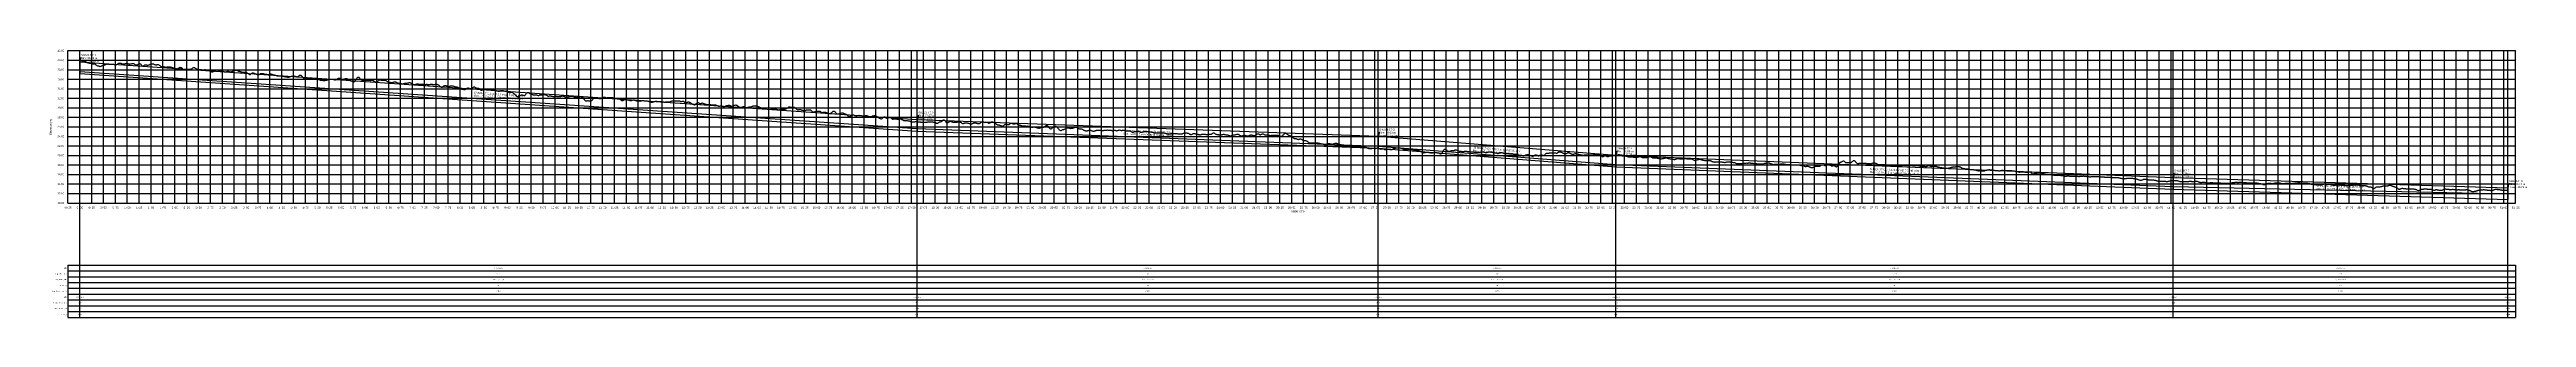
# Model space of a CAD drawing. Extents: x -64 to 5148, y -140 to 422.
import ezdxf
from ezdxf.enums import TextEntityAlignment as Align

# ---------------------------------------------------------------- set-up
doc = ezdxf.new("R2010")
doc.units = 0
for name, color, linetype in [('Annotation', 7, 'Continuous'), ('Annotation_Table', 254, 'Continuous'), ('Crown', 7, 'Continuous'), ('Grid', 254, 'Continuous'), ('Grid_Text', 7, 'Continuous'), ('Ground_Elevation', 3, 'Continuous'), ('Hydraulic_Grade', 5, 'Continuous'), ('Invert', 7, 'Continuous'), ('Structure', 7, 'Continuous')]:
    doc.layers.add(name, color=color, linetype=linetype)

msp = doc.modelspace()

# ---------------------------------------------------------------- linework, layer by layer
at = {"layer": 'Annotation', "color": 0}
for points in [[(0, 396.8), (-0.2, 397.8), (0.6, 397.6)], [(1762.1, 275.7), (1761.9, 276.7), (1762.6, 276.5)], [(2732.1, 240.3), (2731.9, 241.2), (2732.6, 241.1)], [(3232, 200.8), (3231.8, 201.7), (3232.6, 201.6)], [(4404.1, 153.9), (4403.9, 154.8), (4404.6, 154.7)], [(5108.5, 132.1), (5108.3, 133.1), (5109.1, 132.9)]]:
    msp.add_lwpolyline(points, close=True, dxfattribs=at)
for points in [[(2.4, 404.4), (1.7, 404.4), (0, 396.8)], [(1764.5, 283.3), (1763.8, 283.3), (1762.1, 275.7)], [(2734.5, 247.9), (2733.8, 247.9), (2732.1, 240.3)], [(3234.5, 208.4), (3233.7, 208.4), (3232, 200.8)], [(4406.5, 161.5), (4405.8, 161.5), (4404.1, 153.9)], [(5110.9, 139.7), (5110.2, 139.7), (5108.5, 132.1)]]:
    msp.add_lwpolyline(points, dxfattribs=at)
at = {"layer": 'Annotation_Table', "color": 254}
for points in [[(0, -140.2), (0, 420)], [(1762.1, -140.2), (1762.1, 420)], [(2732.1, -140.2), (2732.1, 420)], [(3232, -140.2), (3232, 420)], [(4404.1, -140.2), (4404.1, 420)], [(5108.5, -140.2), (5108.5, 420)], [(-25, -30.5), (5124.9, -30.5)], [(-25, -30.5), (-25, -140.2)], [(-25, -42.7), (5124.9, -42.7)], [(5124.9, -30.5), (5124.9, -140.2)], [(-25, -54.9), (5124.9, -54.9)], [(-25, -67.1), (5124.9, -67.1)], [(-25, -79.2), (5124.9, -79.2)], [(-25, -91.4), (5124.9, -91.4)], [(-25, -103.6), (5124.9, -103.6)], [(-25, -115.8), (5124.9, -115.8)], [(-25, -128), (5124.9, -128)], [(-25, -140.2), (5124.9, -140.2)]]:
    msp.add_lwpolyline(points, dxfattribs=at)
at = {"layer": 'Crown', "color": 0}
for points in [[(0, 396.8), (0, 396.8)], [(0, 396.8), (1762.1, 275.7)], [(1762.1, 275.7), (1762.1, 275.7)], [(1762.1, 275.7), (2732.1, 240.3)], [(2732.1, 240.3), (2732.1, 240.3)], [(2732.1, 240.3), (3232, 200.8)], [(3232, 200.8), (3232, 200.8)], [(3232, 200.8), (4404.1, 153.9)], [(4404.1, 153.9), (4404.1, 153.9)], [(4404.1, 153.9), (5108.5, 132.1)], [(5108.5, 132.1), (5108.5, 132.1)]]:
    msp.add_lwpolyline(points, dxfattribs=at)
at = {"layer": 'Grid', "color": 254}
for points in [[(-25, 420), (5125, 420)], [(-25, 100), (-25, 420)], [(0, 100), (0, 420)], [(25, 100), (25, 420)], [(50, 100), (50, 420)], [(75, 100), (75, 420)], [(100, 100), (100, 420)], [(125, 100), (125, 420)], [(150, 100), (150, 420)], [(175, 100), (175, 420)], [(200, 100), (200, 420)], [(225, 100), (225, 420)], [(250, 100), (250, 420)], [(275, 100), (275, 420)], [(300, 100), (300, 420)], [(325, 100), (325, 420)], [(350, 100), (350, 420)], [(375, 100), (375, 420)], [(400, 100), (400, 420)], [(425, 100), (425, 420)], [(450, 100), (450, 420)], [(475, 100), (475, 420)], [(500, 100), (500, 420)], [(525, 100), (525, 420)], [(550, 100), (550, 420)], [(575, 100), (575, 420)], [(600, 100), (600, 420)], [(625, 100), (625, 420)], [(650, 100), (650, 420)], [(675, 100), (675, 420)], [(700, 100), (700, 420)], [(725, 100), (725, 420)], [(750, 100), (750, 420)], [(775, 100), (775, 420)], [(800, 100), (800, 420)], [(825, 100), (825, 420)], [(850, 100), (850, 420)], [(875, 100), (875, 420)], [(900, 100), (900, 420)], [(925, 100), (925, 420)], [(950, 100), (950, 420)], [(975, 100), (975, 420)], [(1000, 100), (1000, 420)], [(1025, 100), (1025, 420)], [(1050, 100), (1050, 420)], [(1075, 100), (1075, 420)], [(1100, 100), (1100, 420)], [(1125, 100), (1125, 420)], [(1150, 100), (1150, 420)], [(1175, 100), (1175, 420)], [(1200, 100), (1200, 420)], [(1225, 100), (1225, 420)], [(1250, 100), (1250, 420)], [(1275, 100), (1275, 420)], [(1300, 100), (1300, 420)], [(1325, 100), (1325, 420)], [(1350, 100), (1350, 420)], [(1375, 100), (1375, 420)], [(1400, 100), (1400, 420)], [(1425, 100), (1425, 420)], [(1450, 100), (1450, 420)], [(1475, 100), (1475, 420)], [(1500, 100), (1500, 420)], [(1525, 100), (1525, 420)], [(1550, 100), (1550, 420)], [(1575, 100), (1575, 420)], [(1600, 100), (1600, 420)], [(1625, 100), (1625, 420)], [(1650, 100), (1650, 420)], [(1675, 100), (1675, 420)], [(1700, 100), (1700, 420)], [(1725, 100), (1725, 420)], [(1750, 100), (1750, 420)], [(1775, 100), (1775, 420)], [(1800, 100), (1800, 420)], [(1825, 100), (1825, 420)], [(1850, 100), (1850, 420)], [(1875, 100), (1875, 420)], [(1900, 100), (1900, 420)], [(1925, 100), (1925, 420)], [(1950, 100), (1950, 420)], [(1975, 100), (1975, 420)], [(2000, 100), (2000, 420)], [(2025, 100), (2025, 420)], [(2050, 100), (2050, 420)], [(2075, 100), (2075, 420)], [(2100, 100), (2100, 420)], [(2125, 100), (2125, 420)], [(2150, 100), (2150, 420)], [(2175, 100), (2175, 420)], [(2200, 100), (2200, 420)], [(2225, 100), (2225, 420)], [(2250, 100), (2250, 420)], [(2275, 100), (2275, 420)], [(2300, 100), (2300, 420)], [(2325, 100), (2325, 420)], [(2350, 100), (2350, 420)], [(2375, 100), (2375, 420)], [(2400, 100), (2400, 420)], [(2425, 100), (2425, 420)], [(2450, 100), (2450, 420)], [(2475, 100), (2475, 420)], [(2500, 100), (2500, 420)], [(2525, 100), (2525, 420)], [(2550, 100), (2550, 420)], [(2575, 100), (2575, 420)], [(2600, 100), (2600, 420)], [(2625, 100), (2625, 420)], [(2650, 100), (2650, 420)], [(2675, 100), (2675, 420)], [(2700, 100), (2700, 420)], [(2725, 100), (2725, 420)], [(2750, 100), (2750, 420)], [(2775, 100), (2775, 420)], [(2800, 100), (2800, 420)], [(2825, 100), (2825, 420)], [(2850, 100), (2850, 420)], [(2875, 100), (2875, 420)], [(2900, 100), (2900, 420)], [(2925, 100), (2925, 420)], [(2950, 100), (2950, 420)], [(2975, 100), (2975, 420)], [(3000, 100), (3000, 420)], [(3025, 100), (3025, 420)], [(3050, 100), (3050, 420)], [(3075, 100), (3075, 420)], [(3100, 100), (3100, 420)], [(3125, 100), (3125, 420)], [(3150, 100), (3150, 420)], [(3175, 100), (3175, 420)], [(3200, 100), (3200, 420)], [(3225, 100), (3225, 420)], [(3250, 100), (3250, 420)], [(3275, 100), (3275, 420)], [(3300, 100), (3300, 420)], [(3325, 100), (3325, 420)], [(3350, 100), (3350, 420)], [(3375, 100), (3375, 420)], [(3400, 100), (3400, 420)], [(3425, 100), (3425, 420)], [(3450, 100), (3450, 420)], [(3475, 100), (3475, 420)], [(3500, 100), (3500, 420)], [(3525, 100), (3525, 420)], [(3550, 100), (3550, 420)], [(3575, 100), (3575, 420)], [(3600, 100), (3600, 420)], [(3625, 100), (3625, 420)], [(3650, 100), (3650, 420)], [(3675, 100), (3675, 420)], [(3700, 100), (3700, 420)], [(3725, 100), (3725, 420)], [(3750, 100), (3750, 420)], [(3775, 100), (3775, 420)], [(3800, 100), (3800, 420)], [(3825, 100), (3825, 420)], [(3850, 100), (3850, 420)], [(3875, 100), (3875, 420)], [(3900, 100), (3900, 420)], [(3925, 100), (3925, 420)], [(3950, 100), (3950, 420)], [(3975, 100), (3975, 420)], [(4000, 100), (4000, 420)], [(4025, 100), (4025, 420)], [(4050, 100), (4050, 420)], [(4075, 100), (4075, 420)], [(4100, 100), (4100, 420)], [(4125, 100), (4125, 420)], [(4150, 100), (4150, 420)], [(4175, 100), (4175, 420)], [(4200, 100), (4200, 420)], [(4225, 100), (4225, 420)], [(4250, 100), (4250, 420)], [(4275, 100), (4275, 420)], [(4300, 100), (4300, 420)], [(4325, 100), (4325, 420)], [(4350, 100), (4350, 420)], [(4375, 100), (4375, 420)], [(4400, 100), (4400, 420)], [(4425, 100), (4425, 420)], [(4450, 100), (4450, 420)], [(4475, 100), (4475, 420)], [(4500, 100), (4500, 420)], [(4525, 100), (4525, 420)], [(4550, 100), (4550, 420)], [(4575, 100), (4575, 420)], [(4600, 100), (4600, 420)], [(4625, 100), (4625, 420)], [(4650, 100), (4650, 420)], [(4675, 100), (4675, 420)], [(4700, 100), (4700, 420)], [(4725, 100), (4725, 420)], [(4750, 100), (4750, 420)], [(4775, 100), (4775, 420)], [(4800, 100), (4800, 420)], [(4825, 100), (4825, 420)], [(4850, 100), (4850, 420)], [(4875, 100), (4875, 420)], [(4900, 100), (4900, 420)], [(4925, 100), (4925, 420)], [(4950, 100), (4950, 420)], [(4975, 100), (4975, 420)], [(5000, 100), (5000, 420)], [(5025, 100), (5025, 420)], [(5050, 100), (5050, 420)], [(5075, 100), (5075, 420)], [(5100, 100), (5100, 420)], [(5125, 100), (5125, 420)], [(-25, 400), (5125, 400)], [(-25, 380), (5125, 380)], [(-25, 360), (5125, 360)], [(-25, 340), (5125, 340)], [(-25, 320), (5125, 320)], [(-25, 300), (5125, 300)], [(-25, 280), (5125, 280)], [(-25, 260), (5125, 260)], [(-25, 240), (5125, 240)], [(-25, 220), (5125, 220)], [(-25, 200), (5125, 200)], [(-25, 180), (5125, 180)], [(-25, 160), (5125, 160)], [(-25, 140), (5125, 140)], [(-25, 120), (5125, 120)], [(-25, 100), (5125, 100)]]:
    msp.add_lwpolyline(points, dxfattribs=at)
at = {"layer": 'Ground_Elevation', "color": 3}
msp.add_lwpolyline([(0.1, 400.4), (1.1, 400.3), (2.1, 400), (3.1, 399.5), (4.1, 398.9), (5.1, 398.3), (6.1, 397.6), (7.1, 397.2), (8.1, 397.1), (9.1, 397.1), (10.1, 397.1), (11.1, 396.9), (12.1, 396.6), (13.1, 396.1), (14.1, 395.6), (15.1, 395.3), (16.1, 395), (17.1, 394.7), (18.1, 394.4), (19.1, 394.1), (20.1, 393.8), (21.1, 393.7), (22.1, 393.6), (23.1, 393.5), (24.1, 393.1), (25.1, 392.8), (26.1, 392.6), (27.1, 392.6), (28.1, 392.6), (29.1, 392.6), (30.1, 392.4), (31.1, 392.1), (32.1, 391.7), (33.1, 391), (34.1, 390.3), (35.1, 389.5), (36.1, 388.9), (37.1, 388.4), (38.1, 388.2), (39.1, 388.2), (40.1, 387.9), (41.1, 387.3), (42.1, 387), (43.1, 387), (44.1, 387.3), (45.1, 387.7), (46.1, 388.2), (47.1, 388.7), (48.1, 389.1), (49.1, 389.4), (50.1, 389.7), (51.1, 389.8), (52.1, 389.9), (53.1, 390.4), (54.1, 391), (55.1, 391.6), (56.1, 391.9), (57.1, 392), (58.1, 391.8), (59.1, 391.6), (60.1, 391.3), (61.1, 391.2), (62.1, 391.3), (63.1, 391.3), (64.1, 391.3), (65.1, 391.3), (66.1, 391.4), (67.1, 391.6), (68.1, 391.7), (69.1, 391.8), (70.1, 391.7), (71.1, 391.5), (72.1, 391.2), (73.1, 391), (74.1, 390.7), (75.1, 390.5), (76.1, 390.5), (77.1, 390.7), (78.1, 391.1), (79.1, 391.6), (80.1, 392.1), (81.1, 392.7), (82.1, 393.4), (83.1, 393.9), (84.1, 394), (85.1, 393.9), (86.1, 393.5), (87.1, 393.1), (88.1, 392.7), (89.1, 392.3), (90.1, 392.1), (91.1, 392), (92.1, 392), (93.1, 392.1), (94.1, 392.2), (95.1, 392.4), (96.1, 392.8), (97.1, 393.1), (98.1, 393.4), (99.1, 393.3), (100.1, 393.1), (101.1, 392.7), (102.1, 392.4), (103.1, 392.1), (104.1, 391.9), (105.1, 391.9), (106.1, 392.1), (107.1, 392.4), (108.1, 392.6), (109.1, 392.6), (110.1, 392.7), (111.1, 392.8), (112.1, 392.9), (113.1, 392.7), (114.1, 392.3), (115.1, 391.7), (116.1, 391), (117.1, 390.4), (118.1, 390), (119.1, 389.8), (120.1, 389.9), (121.1, 390.3), (122.1, 391), (123.1, 391.7), (124.1, 392.3), (125.1, 392.7), (126.1, 392.8), (127.1, 392.4), (128.1, 391.3), (129.1, 390), (130.1, 388.9), (131.1, 388.3), (132.1, 388.1), (133.1, 388.2), (134.1, 388.3), (135.1, 388.8), (136.1, 389.4), (137.1, 389.9), (138.1, 390.2), (139.1, 390), (140.1, 389.9), (141.1, 389.8), (142.1, 389.8), (143.1, 389.8), (144.1, 389.8), (145.1, 390), (146.1, 390.4), (147.1, 390.8), (148.1, 391.3), (149.1, 391.8), (150.1, 392.1), (151.1, 392.2), (152.1, 392.2), (153.1, 392.2), (154.1, 392.2), (155.1, 392), (156.1, 391.5), (157.1, 391), (158.1, 390.6), (159.1, 390.3), (160.1, 390.2), (161.1, 390.3), (162.1, 390.5), (163.1, 390.9), (164.1, 391.1), (165.1, 391), (166.1, 390.4), (167.1, 389.7), (168.1, 389), (169.1, 388.1), (170.1, 387.1), (171.1, 386.4), (172.1, 386.1), (173.1, 386), (174.1, 386.1), (175.1, 386.2), (176.1, 386.3), (177.1, 386.4), (178.1, 386.2), (179.1, 385.8), (180.1, 385.6), (181.1, 385.4), (182.1, 385.3), (183.1, 385.5), (184.1, 385.7), (185.1, 385.9), (186.1, 386.2), (187.1, 386.2), (188.1, 386.2), (189.1, 386.1), (190.1, 385.9), (191.1, 385.6), (192.1, 385.4), (193.1, 385.1), (194.1, 384.7), (195.1, 384.4), (196.1, 384.1), (197.1, 383.7), (198.1, 383.1), (199.1, 382.5), (200.1, 381.7), (201.1, 381.1), (202.1, 380.7), (203.1, 380.7), (204.1, 381), (205.1, 381.7), (206.1, 382.3), (207.1, 382.9), (208.1, 383.5), (209.1, 384), (210.1, 384.6), (211.1, 385), (212.1, 384.9), (213.1, 384.4), (214.1, 383.7), (215.1, 382.9), (216.1, 382.1), (217.1, 381.3), (218.1, 380.7), (219.1, 380.2), (220.1, 380.1), (221.1, 380.2), (222.1, 380.4), (223.1, 380.7), (224.1, 381), (225.1, 381.3), (226.1, 381.4), (227.1, 381.4), (228.1, 381.3), (229.1, 381), (230.1, 380.9), (231.1, 380.8), (232.1, 380.9), (233.1, 381.1), (234.1, 381.5), (235.1, 382), (236.1, 382.7), (237.1, 383.4), (238.1, 384.1), (239.1, 384.4), (240.1, 384.5), (241.1, 384.3), (242.1, 384), (243.1, 383.5), (244.1, 382.8), (245.1, 382.1), (246.1, 381.5), (247.1, 380.9), (248.1, 380.5), (249.1, 380.4), (250.1, 380.6), (251.1, 380.7), (252.1, 380.6), (253.1, 380.4), (254.1, 380.2), (255.1, 380.1), (256.1, 379.9), (257.1, 379.9), (258.1, 379.8), (259.1, 379.8), (260.1, 379.8), (261.1, 379.9), (262.1, 380), (263.1, 380.1), (264.1, 380.1), (265.1, 379.9), (266.1, 379.5), (267.1, 379.2), (268.1, 379.1), (269.1, 379), (270.1, 378.8), (271.1, 378.6), (272.1, 378.3), (273.1, 377.8), (274.1, 377.2), (275.1, 376.6), (276.1, 376.2), (277.1, 375.8), (278.1, 375.5), (279.1, 375.4), (280.1, 375.7), (281.1, 376.2), (282.1, 376.8), (283.1, 377.2), (284.1, 377.7), (285.1, 378.2), (286.1, 378.6), (287.1, 379), (288.1, 379.4), (289.1, 379.5), (290.1, 379.3), (291.1, 378.9), (292.1, 378.5), (293.1, 378.1), (294.1, 378), (295.1, 377.9), (296.1, 377.9), (297.1, 378), (298.1, 377.9), (299.1, 377.6), (300.1, 377.2), (301.1, 376.9), (302.1, 376.4), (303.1, 376), (304.1, 375.8), (305.1, 375.7), (306.1, 375.7), (307.1, 375.7), (308.1, 375.7), (309.1, 376), (310.1, 376.4), (311.1, 376.6), (312.1, 376.6), (313.1, 376.4), (314.1, 376.1), (315.1, 375.6), (316.1, 375.3), (317.1, 375.1), (318.1, 375.2), (319.1, 375.5), (320.1, 375.9), (321.1, 376.4), (322.1, 376.9), (323.1, 377.5), (324.1, 378), (325.1, 378.4), (326.1, 378.8), (327.1, 379.1), (328.1, 379), (329.1, 378.9), (330.1, 378.7), (331.1, 378.3), (332.1, 378), (333.1, 377.6), (334.1, 377.2), (335.1, 376.9), (336.1, 376.6), (337.1, 376.2), (338.1, 375.9), (339.1, 375.6), (340.1, 375.3), (341.1, 375.1), (342.1, 374.9), (343.1, 374.8), (344.1, 374.7), (345.1, 374.6), (346.1, 374.5), (347.1, 374.5), (348.1, 374.6), (349.1, 374.7), (350.1, 374.8), (351.1, 374.4), (352.1, 373.7), (353.1, 372.9), (354.1, 372), (355.1, 371.2), (356.1, 370.4), (357.1, 369.8), (358.1, 369.6), (359.1, 370.1), (360.1, 371.1), (361.1, 371.9), (362.1, 372.6), (363.1, 373.1), (364.1, 373.2), (365.1, 373.1), (366.1, 372.9), (367.1, 372.6), (368.1, 372.1), (369.1, 371.6), (370.1, 371.1), (371.1, 370.6), (372.1, 370.3), (373.1, 370), (374.1, 369.9), (375.1, 369.5), (376.1, 369.6), (377.1, 370.2), (378.1, 371), (379.1, 371.6), (380.1, 371.9), (381.1, 371.8), (382.1, 371.7), (383.1, 371.7), (384.1, 371.9), (385.1, 372), (386.1, 371.9), (387.1, 371.5), (388.1, 371), (389.1, 370.7), (390.1, 370.5), (391.1, 370.5), (392.1, 370.5), (393.1, 370.4), (394.1, 370.1), (395.1, 369.8), (396.1, 369.5), (397.1, 369.6), (398.1, 369.8), (399.1, 370.3), (400.1, 370.8), (401.1, 371.1), (402.1, 371), (403.1, 370.8), (404.1, 370.3), (405.1, 369.9), (406.1, 369.7), (407.1, 369.5), (408.1, 369.2), (409.1, 368.9), (410.1, 368.7), (411.1, 368.5), (412.1, 368.3), (413.1, 368), (414.1, 367.6), (415.1, 367.2), (416.1, 367.1), (417.1, 367), (418.1, 367), (419.1, 367), (420.1, 367.1), (421.1, 367.1), (422.1, 367), (423.1, 366.9), (424.1, 366.8), (425.1, 366.6), (426.1, 366.5), (427.1, 366.3), (428.1, 366.1), (429.1, 365.8), (430.1, 365.7), (431.1, 365.5), (432.1, 365.4), (433.1, 365.3), (434.1, 365.2), (435.1, 365), (436.1, 364.8), (437.1, 364.6), (438.1, 364.4), (439.1, 364.3), (440.1, 364.4), (441.1, 364.7), (442.1, 365), (443.1, 365.4), (444.1, 365.8), (445.1, 366.1), (446.1, 366.3), (447.1, 366.5), (448.1, 366.7), (449.1, 366.8), (450.1, 366.8), (451.1, 366.7), (452.1, 366.5), (453.1, 366.2), (454.1, 365.8), (455.1, 365.4), (456.1, 365.1), (457.1, 365), (458.1, 365.3), (459.1, 365.8), (460.1, 366.4), (461.1, 367.2), (462.1, 367.9), (463.1, 368.4), (464.1, 368.5), (465.1, 368.2), (466.1, 367.6), (467.1, 366.7), (468.1, 365.7), (469.1, 364.5), (470.1, 363.2), (471.1, 362.4), (472.1, 361.9), (473.1, 361.7), (474.1, 361.8), (475.1, 362.1), (476.1, 362.2), (477.1, 362.3), (478.1, 362.3), (479.1, 362.4), (480.1, 362.5), (481.1, 362.5), (482.1, 362.6), (483.1, 362.6), (484.1, 362.6), (485.1, 362.6), (486.1, 362.6), (487.1, 362.4), (488.1, 362.2), (489.1, 362.1), (490.1, 362), (491.1, 362), (492.1, 361.9), (493.1, 361.9), (494.1, 361.8), (495.1, 361.7), (496.1, 361.5), (497.1, 361.3), (498.1, 361), (499.1, 360.7), (500.1, 360.3), (501.1, 359.9), (502.1, 359.5), (503.1, 359.1), (504.1, 358.7), (505.1, 358.5), (506.1, 358.3), (507.1, 358.2), (508.1, 358.1), (509.1, 358), (510.1, 357.8), (511.1, 357.6), (512.1, 357.3), (513.1, 357.2), (514.1, 357.2), (515.1, 357.2), (516.1, 357.4), (517.1, 357.7), (518.1, 357.9), (519.1, 358.1), (520.1, 358.3), (521.1, 358.6), (522.1, 358.8), (523.1, 359.1), (524.1, 359.4), (525.1, 359.7), (526.1, 360), (527.1, 360.2), (528.1, 360.3), (529.1, 360.4), (530.1, 360.4), (531.1, 360.3), (532.1, 360.1), (533.1, 359.8), (534.1, 359.4), (535.1, 359.1), (536.1, 358.8), (537.1, 358.7), (538.1, 358.8), (539.1, 359.1), (540.1, 359.6), (541.1, 360.2), (542.1, 360.8), (543.1, 361.4), (544.1, 361.9), (545.1, 362.3), (546.1, 362.4), (547.1, 362.2), (548.1, 361.7), (549.1, 361.2), (550.1, 360.6), (551.1, 360.1), (552.1, 359.9), (553.1, 359.8), (554.1, 360.1), (555.1, 360.4), (556.1, 360.7), (557.1, 360.9), (558.1, 361.1), (559.1, 361.2), (560.1, 361.3), (561.1, 361.4), (562.1, 361.2), (563.1, 360.8), (564.1, 360.2), (565.1, 359.4), (566.1, 358.6), (567.1, 357.9), (568.1, 357.4), (569.1, 357.1), (570.1, 356.8), (571.1, 356.5), (572.1, 356.1), (573.1, 355.8), (574.1, 355.4), (575.1, 354.9), (576.1, 354.7), (577.1, 354.7), (578.1, 355.1), (579.1, 355.8), (580.1, 357), (581.1, 358.6), (582.1, 360.3), (583.1, 362), (584.1, 363.3), (585.1, 364.2), (586.1, 364.6), (587.1, 364.3), (588.1, 363.5), (589.1, 362.3), (590.1, 361.1), (591.1, 359.9), (592.1, 359), (593.1, 358.3), (594.1, 358), (595.1, 358), (596.1, 358), (597.1, 358), (598.1, 358.1), (599.1, 358.1), (600.1, 358), (601.1, 358), (602.1, 357.9), (603.1, 357.8), (604.1, 357.8), (605.1, 357.7), (606.1, 357.7), (607.1, 357.7), (608.1, 357.8), (609.1, 357.8), (610.1, 357.7), (611.1, 357.6), (612.1, 357.6), (613.1, 357.7), (614.1, 357.8), (615.1, 357.8), (616.1, 357.7), (617.1, 357.3), (618.1, 356.6), (619.1, 355.8), (620.1, 355.1), (621.1, 354.6), (622.1, 354.5), (623.1, 354.4), (624.1, 354.6), (625.1, 354.9), (626.1, 355.4), (627.1, 356.1), (628.1, 356.8), (629.1, 357.4), (630.1, 358), (631.1, 358.4), (632.1, 358.6), (633.1, 358.5), (634.1, 358.2), (635.1, 357.9), (636.1, 357.8), (637.1, 357.8), (638.1, 357.9), (639.1, 358), (640.1, 358.1), (641.1, 358.1), (642.1, 358), (643.1, 357.7), (644.1, 357.3), (645.1, 356.6), (646.1, 355.9), (647.1, 355.2), (648.1, 354.7), (649.1, 354.2), (650.1, 354), (651.1, 353.8), (652.1, 353.7), (653.1, 353.5), (654.1, 353.4), (655.1, 353.3), (656.1, 353.2), (657.1, 353.1), (658.1, 353.2), (659.1, 353.5), (660.1, 353.9), (661.1, 354.3), (662.1, 354.7), (663.1, 354.7), (664.1, 354.6), (665.1, 354.1), (666.1, 353.5), (667.1, 352.9), (668.1, 352.4), (669.1, 352.1), (670.1, 352), (671.1, 351.9), (672.1, 351.9), (673.1, 351.8), (674.1, 351.5), (675.1, 351.1), (676.1, 350.8), (677.1, 350.4), (678.1, 350.1), (679.1, 350.1), (680.1, 350.3), (681.1, 350.6), (682.1, 350.9), (683.1, 351.2), (684.1, 351.5), (685.1, 351.8), (686.1, 351.9), (687.1, 351.9), (688.1, 351.9), (689.1, 352), (690.1, 352.3), (691.1, 352.5), (692.1, 352.7), (693.1, 352.8), (694.1, 352.8), (695.1, 352.6), (696.1, 352.3), (697.1, 351.8), (698.1, 351.3), (699.1, 350.6), (700.1, 350), (701.1, 349.5), (702.1, 349.2), (703.1, 348.9), (704.1, 348.9), (705.1, 349), (706.1, 349.2), (707.1, 349.6), (708.1, 349.9), (709.1, 350.1), (710.1, 350.2), (711.1, 350.2), (712.1, 350.1), (713.1, 349.9), (714.1, 349.9), (715.1, 349.7), (716.1, 349.6), (717.1, 349.4), (718.1, 349.3), (719.1, 349.4), (720.1, 349.4), (721.1, 349.4), (722.1, 349.4), (723.1, 349.3), (724.1, 349.2), (725.1, 349.1), (726.1, 348.9), (727.1, 349), (728.1, 349.1), (729.1, 349.3), (730.1, 349.4), (731.1, 349.1), (732.1, 348.8), (733.1, 348.6), (734.1, 348.5), (735.1, 348.6), (736.1, 348.9), (737.1, 349.2), (738.1, 349.5), (739.1, 349.7), (740.1, 349.8), (741.1, 349.6), (742.1, 349.2), (743.1, 348.8), (744.1, 348.6), (745.1, 348.6), (746.1, 348.8), (747.1, 349.1), (748.1, 349.3), (749.1, 349.5), (750.1, 349.6), (751.1, 349.4), (752.1, 349.1), (753.1, 348.6), (754.1, 348), (755.1, 347.4), (756.1, 346.6), (757.1, 345.8), (758.1, 344.9), (759.1, 344.1), (760.1, 343.6), (761.1, 343.2), (762.1, 343.1), (763.1, 343.6), (764.1, 344.2), (765.1, 345.1), (766.1, 345.9), (767.1, 346.4), (768.1, 346.7), (769.1, 346.8), (770.1, 346.6), (771.1, 346.3), (772.1, 345.8), (773.1, 345.4), (774.1, 344.9), (775.1, 344.6), (776.1, 344.5), (777.1, 344.7), (778.1, 345.1), (779.1, 345.6), (780.1, 346), (781.1, 346.3), (782.1, 346.4), (783.1, 346.4), (784.1, 346.2), (785.1, 346), (786.1, 345.6), (787.1, 345.3), (788.1, 344.9), (789.1, 344.6), (790.1, 344.3), (791.1, 344.1), (792.1, 343.9), (793.1, 343.8), (794.1, 343.6), (795.1, 343.3), (796.1, 342.7), (797.1, 342.2), (798.1, 341.7), (799.1, 341.2), (800.1, 340.7), (801.1, 340.2), (802.1, 339.6), (803.1, 339.4), (804.1, 339.1), (805.1, 339.1), (806.1, 338.9), (807.1, 338.7), (808.1, 338.4), (809.1, 338.2), (810.1, 338.2), (811.1, 338.6), (812.1, 339.2), (813.1, 340), (814.1, 340.8), (815.1, 341.4), (816.1, 341.7), (817.1, 341.6), (818.1, 341.3), (819.1, 341), (820.1, 340.7), (821.1, 340.4), (822.1, 340.3), (823.1, 340.4), (824.1, 340.7), (825.1, 341.1), (826.1, 341.8), (827.1, 342.6), (828.1, 343.3), (829.1, 343.8), (830.1, 344), (831.1, 343.7), (832.1, 342.9), (833.1, 342.1), (834.1, 341.6), (835.1, 341.5), (836.1, 341.4), (837.1, 341.3), (838.1, 341.2), (839.1, 341), (840.1, 340.4), (841.1, 339.5), (842.1, 338.5), (843.1, 337.7), (844.1, 337.3), (845.1, 337.2), (846.1, 337.3), (847.1, 337.5), (848.1, 337.8), (849.1, 338), (850.1, 338.2), (851.1, 338.4), (852.1, 338.6), (853.1, 338.6), (854.1, 338.6), (855.1, 338.7), (856.1, 338.8), (857.1, 338.8), (858.1, 338.8), (859.1, 338.8), (860.1, 338.7), (861.1, 338.5), (862.1, 338.3), (863.1, 338), (864.1, 337.8), (865.1, 337.7), (866.1, 337.6), (867.1, 337.6), (868.1, 337.6), (869.1, 337.7), (870.1, 337.8), (871.1, 337.7), (872.1, 337.5), (873.1, 337.3), (874.1, 337), (875.1, 336.6), (876.1, 336.2), (877.1, 335.9), (878.1, 335.6), (879.1, 335.4), (880.1, 335.1), (881.1, 334.9), (882.1, 334.9), (883.1, 335.2), (884.1, 335.7), (885.1, 335.9), (886.1, 336.1), (887.1, 336.2), (888.1, 336.2), (889.1, 336.3), (890.1, 336.3), (891.1, 336.1), (892.1, 335.8), (893.1, 335.5), (894.1, 335.2), (895.1, 335.1), (896.1, 335.2), (897.1, 335.4), (898.1, 335.3), (899.1, 335), (900.1, 334.5), (901.1, 333.7), (902.1, 332.6), (903.1, 331.8), (904.1, 331.4), (905.1, 331.7), (906.1, 332.2), (907.1, 332.7), (908.1, 332.9), (909.1, 332.7), (910.1, 332.3), (911.1, 331.8), (912.1, 331), (913.1, 330.2), (914.1, 329.3), (915.1, 328.3), (916.1, 327.2), (917.1, 326.1), (918.1, 325.1), (919.1, 324.4), (920.1, 324), (921.1, 323.9), (922.1, 324), (923.1, 324), (924.1, 324.3), (925.1, 324.8), (926.1, 325.5), (927.1, 326.1), (928.1, 326.6), (929.1, 326.9), (930.1, 327), (931.1, 326.9), (932.1, 326.7), (933.1, 326.4), (934.1, 326.1), (935.1, 325.9), (936.1, 325.8), (937.1, 326.5), (938.1, 327.6), (939.1, 329.1), (940.1, 330.5), (941.1, 331.5), (942.1, 332.2), (943.1, 332.2), (944.1, 331.8), (945.1, 331.1), (946.1, 330.3), (947.1, 329.8), (948.1, 329.3), (949.1, 329), (950.1, 328.7), (951.1, 328.3), (952.1, 327.9), (953.1, 327.6), (954.1, 327.2), (955.1, 327), (956.1, 327), (957.1, 327.2), (958.1, 327.3), (959.1, 327.3), (960.1, 327.3), (961.1, 327.1), (962.1, 326.8), (963.1, 326.4), (964.1, 326.1), (965.1, 326), (966.1, 326.1), (967.1, 326.4), (968.1, 326.9), (969.1, 327.1), (970.1, 327.2), (971.1, 327.1), (972.1, 327), (973.1, 327), (974.1, 327.1), (975.1, 327.3), (976.1, 327.6), (977.1, 327.8), (978.1, 328), (979.1, 327.9), (980.1, 327.5), (981.1, 326.9), (982.1, 326.2), (983.1, 325.6), (984.1, 325.1), (985.1, 324.7), (986.1, 324.6), (987.1, 324.6), (988.1, 324.8), (989.1, 324.9), (990.1, 324.9), (991.1, 324.8), (992.1, 324.6), (993.1, 324.4), (994.1, 324.2), (995.1, 324), (996.1, 323.9), (997.1, 323.8), (998.1, 323.9), (999.1, 323.9), (1000.1, 324), (1001.1, 324), (1002.1, 324.1), (1003.1, 324), (1004.1, 324), (1005.1, 323.9), (1006.1, 323.8), (1007.1, 323.7), (1008.1, 323.6), (1009.1, 323.5), (1010.1, 323.5), (1011.1, 323.6), (1012.1, 323.9), (1013.1, 324.3), (1014.1, 324.7), (1015.1, 324.9), (1016.1, 324.9), (1017.1, 324.6), (1018.1, 324.3), (1019.1, 323.9), (1020.1, 323.5), (1021.1, 323.3), (1022.1, 323.1), (1023.1, 323), (1024.1, 323), (1025.1, 323), (1026.1, 323.1), (1027.1, 323.2), (1028.1, 323.3), (1029.1, 323.5), (1030.1, 323.7), (1031.1, 324), (1032.1, 324.2), (1033.1, 324.3), (1034.1, 324.3), (1035.1, 324.3), (1036.1, 324.4), (1037.1, 324.3), (1038.1, 324.2), (1039.1, 323.8), (1040.1, 323.3), (1041.1, 322.8), (1042.1, 322.3), (1043.1, 322), (1044.1, 321.9), (1045.1, 321.9), (1046.1, 322.1), (1047.1, 322.5), (1048.1, 322.8), (1049.1, 322.9), (1050.1, 323), (1051.1, 323.1), (1052.1, 323.3), (1053.1, 323.5), (1054.1, 323.5), (1055.1, 323.3), (1056.1, 322.7), (1057.1, 322.1), (1058.1, 321.3), (1059.1, 320.3), (1060.1, 319.1), (1061.1, 317.8), (1062.1, 316.6), (1063.1, 315.6), (1064.1, 314.8), (1065.1, 314.4), (1066.1, 314.4), (1067.1, 314.6), (1068.1, 314.8), (1069.1, 315), (1070.1, 314.9), (1071.1, 314.8), (1072.1, 314.7), (1073.1, 314.5), (1074.1, 314.3), (1075.1, 314.3), (1076.1, 314.6), (1077.1, 315.2), (1078.1, 316.1), (1079.1, 317.3), (1080.1, 318.6), (1081.1, 319.7), (1082.1, 320.6), (1083.1, 321), (1084.1, 321.2), (1085.1, 321.2), (1086.1, 321.1), (1087.1, 321), (1088.1, 320.9), (1089.1, 320.8), (1090.1, 320.5), (1091.1, 320.1), (1092.1, 319.8), (1093.1, 319.6), (1094.1, 319.4), (1095.1, 319.3), (1096.1, 319.4), (1097.1, 319.7), (1098.1, 320.2), (1099.1, 320.7), (1100.1, 321.2), (1101.1, 321.8), (1102.1, 322.3), (1103.1, 322.6), (1104.1, 322.5), (1105.1, 322.3), (1106.1, 321.9), (1107.1, 321.5), (1108.1, 321.2), (1109.1, 321.2), (1110.1, 321.3), (1111.1, 321.6), (1112.1, 321.9), (1113.1, 321.9), (1114.1, 321.9), (1115.1, 321.6), (1116.1, 321.5), (1117.1, 321.6), (1118.1, 321.7), (1119.1, 321.8), (1120.1, 321.7), (1121.1, 321.3), (1122.1, 320.9), (1123.1, 320.3), (1124.1, 320.2), (1125.1, 320.1), (1126.1, 320), (1127.1, 319.9), (1128.1, 319.8), (1129.1, 319.7), (1130.1, 319.6), (1131.1, 319.7), (1132.1, 319.7), (1133.1, 319.6), (1134.1, 319.3), (1135.1, 318.9), (1136.1, 318.3), (1137.1, 317.5), (1138.1, 316.6), (1139.1, 315.8), (1140.1, 315.5), (1141.1, 315.4), (1142.1, 315.4), (1143.1, 315.6), (1144.1, 316.1), (1145.1, 316.6), (1146.1, 317.2), (1147.1, 317.5), (1148.1, 317.6), (1149.1, 317.7), (1150.1, 317.5), (1151.1, 317.3), (1152.1, 317), (1153.1, 316.7), (1154.1, 316.5), (1155.1, 316.3), (1156.1, 315.9), (1157.1, 315.6), (1158.1, 315.3), (1159.1, 315.2), (1160.1, 315.3), (1161.1, 315.5), (1162.1, 315.9), (1163.1, 316.3), (1164.1, 316.6), (1165.1, 316.7), (1166.1, 316.5), (1167.1, 316.1), (1168.1, 315.7), (1169.1, 315.4), (1170.1, 315.1), (1171.1, 314.9), (1172.1, 314.8), (1173.1, 314.7), (1174.1, 314.6), (1175.1, 314.6), (1176.1, 314.5), (1177.1, 314.3), (1178.1, 314.2), (1179.1, 314.1), (1180.1, 314.3), (1181.1, 314.5), (1182.1, 314.8), (1183.1, 315.1), (1184.1, 315.3), (1185.1, 315.3), (1186.1, 315.1), (1187.1, 314.9), (1188.1, 314.7), (1189.1, 314.8), (1190.1, 314.8), (1191.1, 314.8), (1192.1, 314.7), (1193.1, 314.5), (1194.1, 314.3), (1195.1, 314), (1196.1, 313.6), (1197.1, 313.3), (1198.1, 312.9), (1199.1, 312.8), (1200.1, 312.6), (1201.1, 312.4), (1202.1, 312.1), (1203.1, 311.9), (1204.1, 311.8), (1205.1, 312), (1206.1, 312.3), (1207.1, 312.6), (1208.1, 313), (1209.1, 313.3), (1210.1, 313.5), (1211.1, 313.6), (1212.1, 313.6), (1213.1, 313.6), (1214.1, 313.5), (1215.1, 313.4), (1216.1, 313.2), (1217.1, 313.2), (1218.1, 313.2), (1219.1, 313.2), (1220.1, 313.2), (1221.1, 313.2), (1222.1, 313.1), (1223.1, 313), (1224.1, 312.9), (1225.1, 312.8), (1226.1, 312.6), (1227.1, 312.5), (1228.1, 312.3), (1229.1, 312.1), (1230.1, 312), (1231.1, 312), (1232.1, 312.1), (1233.1, 312.2), (1234.1, 312.4), (1235.1, 312.5), (1236.1, 312.7), (1237.1, 312.6), (1238.1, 312.4), (1239.1, 312.2), (1240.1, 312.1), (1241.1, 312.3), (1242.1, 312.7), (1243.1, 313.3), (1244.1, 313.8), (1245.1, 314.2), (1246.1, 314.4), (1247.1, 314.7), (1248.1, 314.8), (1249.1, 314.8), (1250.1, 314.8), (1251.1, 314.6), (1252.1, 314.4), (1253.1, 314.3), (1254.1, 314.3), (1255.1, 314.4), (1256.1, 314.6), (1257.1, 314.7), (1258.1, 314.8), (1259.1, 314.9), (1260.1, 314.8), (1261.1, 314.6), (1262.1, 314.3), (1263.1, 313.8), (1264.1, 313.4), (1265.1, 313.2), (1266.1, 313.4), (1267.1, 313.7), (1268.1, 314), (1269.1, 313.9), (1270.1, 313.6), (1271.1, 312.9), (1272.1, 312.1), (1273.1, 311.4), (1274.1, 310.8), (1275.1, 310.5), (1276.1, 310.6), (1277.1, 310.9), (1278.1, 311.5), (1279.1, 312), (1280.1, 312.2), (1281.1, 312.2), (1282.1, 311.8), (1283.1, 311.4), (1284.1, 310.8), (1285.1, 310.1), (1286.1, 309.5), (1287.1, 309), (1288.1, 308.4), (1289.1, 307.9), (1290.1, 307.4), (1291.1, 307), (1292.1, 306.7), (1293.1, 306.4), (1294.1, 306.5), (1295.1, 306.8), (1296.1, 307.7), (1297.1, 308.7), (1298.1, 309.8), (1299.1, 310.6), (1300.1, 310.9), (1301.1, 310.8), (1302.1, 310.4), (1303.1, 310), (1304.1, 309.5), (1305.1, 309.1), (1306.1, 309), (1307.1, 309.3), (1308.1, 309.7), (1309.1, 310), (1310.1, 310.1), (1311.1, 309.8), (1312.1, 309.3), (1313.1, 308.9), (1314.1, 308.5), (1315.1, 308.2), (1316.1, 307.8), (1317.1, 307.4), (1318.1, 307.2), (1319.1, 307), (1320.1, 306.9), (1321.1, 306.9), (1322.1, 307), (1323.1, 307.1), (1324.1, 307), (1325.1, 306.9), (1326.1, 306.7), (1327.1, 306.6), (1328.1, 306.5), (1329.1, 306.4), (1330.1, 306.4), (1331.1, 306.4), (1332.1, 306.5), (1333.1, 306.5), (1334.1, 306.5), (1335.1, 306.4), (1336.1, 306.4), (1337.1, 306.3), (1338.1, 306), (1339.1, 305.5), (1340.1, 305.1), (1341.1, 304.6), (1342.1, 304.1), (1343.1, 303.8), (1344.1, 303.5), (1345.1, 303.5), (1346.1, 303.7), (1347.1, 303.9), (1348.1, 304), (1349.1, 304), (1350.1, 303.9), (1351.1, 303.6), (1352.1, 303.3), (1353.1, 302.9), (1354.1, 302.7), (1355.1, 302.6), (1356.1, 302.6), (1357.1, 303), (1358.1, 303.4), (1359.1, 303.9), (1360.1, 304.2), (1361.1, 304.6), (1362.1, 304.8), (1363.1, 304.9), (1364.1, 305), (1365.1, 305.2), (1366.1, 305.2), (1367.1, 305.1), (1368.1, 304.8), (1369.1, 304.3), (1370.1, 303.8), (1371.1, 303.3), (1372.1, 303), (1373.1, 303.1), (1374.1, 303.6), (1375.1, 304.3), (1376.1, 304.9), (1377.1, 305.4), (1378.1, 305.7), (1379.1, 305.8), (1380.1, 305.9), (1381.1, 305.8), (1382.1, 305.5), (1383.1, 304.8), (1384.1, 304), (1385.1, 303.1), (1386.1, 302.4), (1387.1, 301.8), (1388.1, 301.4), (1389.1, 301.1), (1390.1, 300.8), (1391.1, 300.9), (1392.1, 301.2), (1393.1, 301.5), (1394.1, 301.8), (1395.1, 302.2), (1396.1, 302.5), (1397.1, 302.5), (1398.1, 302.3), (1399.1, 301.9), (1400.1, 301.4), (1401.1, 300.9), (1402.1, 300.5), (1403.1, 300.3), (1404.1, 300.4), (1405.1, 300.6), (1406.1, 301.1), (1407.1, 301.5), (1408.1, 302), (1409.1, 302), (1410.1, 302), (1411.1, 301.9), (1412.1, 302), (1413.1, 302.3), (1414.1, 302.7), (1415.1, 303.2), (1416.1, 303.6), (1417.1, 303.8), (1418.1, 303.9), (1419.1, 303.9), (1420.1, 303.9), (1421.1, 304.1), (1422.1, 304.1), (1423.1, 304.2), (1424.1, 304.1), (1425.1, 303.8), (1426.1, 303.2), (1427.1, 302.7), (1428.1, 302.2), (1429.1, 301.7), (1430.1, 301.2), (1431.1, 300.9), (1432.1, 300.6), (1433.1, 300.1), (1434.1, 299.5), (1435.1, 298.9), (1436.1, 298.4), (1437.1, 298.1), (1438.1, 297.9), (1439.1, 297.7), (1440.1, 297.7), (1441.1, 297.6), (1442.1, 297.6), (1443.1, 297.7), (1444.1, 297.9), (1445.1, 298.4), (1446.1, 299.1), (1447.1, 299.6), (1448.1, 299.8), (1449.1, 299.9), (1450.1, 299.9), (1451.1, 299.8), (1452.1, 299.6), (1453.1, 299.3), (1454.1, 299), (1455.1, 298.7), (1456.1, 298.5), (1457.1, 298.4), (1458.1, 298.2), (1459.1, 298.1), (1460.1, 297.9), (1461.1, 297.7), (1462.1, 297.5), (1463.1, 297.3), (1464.1, 297.1), (1465.1, 297), (1466.1, 296.8), (1467.1, 296.5), (1468.1, 296.2), (1469.1, 295.9), (1470.1, 295.8), (1471.1, 295.7), (1472.1, 295.8), (1473.1, 296.1), (1474.1, 296.5), (1475.1, 296.9), (1476.1, 297.1), (1477.1, 297.2), (1478.1, 297.3), (1479.1, 297.3), (1480.1, 297.3), (1481.1, 297.2), (1482.1, 297.1), (1483.1, 297.1), (1484.1, 297.3), (1485.1, 297.5), (1486.1, 297.9), (1487.1, 298.5), (1488.1, 299.2), (1489.1, 300), (1490.1, 300.8), (1491.1, 301.4), (1492.1, 301.8), (1493.1, 302), (1494.1, 301.9), (1495.1, 301.6), (1496.1, 301.3), (1497.1, 301), (1498.1, 300.9), (1499.1, 300.9), (1500.1, 301.1), (1501.1, 301.4), (1502.1, 301.5), (1503.1, 301.4), (1504.1, 300.8), (1505.1, 299.9), (1506.1, 298.9), (1507.1, 297.8), (1508.1, 296.9), (1509.1, 296.1), (1510.1, 295.7), (1511.1, 295.5), (1512.1, 295.8), (1513.1, 296.2), (1514.1, 296.6), (1515.1, 296.7), (1516.1, 296.5), (1517.1, 296.1), (1518.1, 295.7), (1519.1, 295.3), (1520.1, 294.9), (1521.1, 294.7), (1522.1, 294.5), (1523.1, 294.5), (1524.1, 294.5), (1525.1, 294.6), (1526.1, 294.8), (1527.1, 295), (1528.1, 295.2), (1529.1, 295.4), (1530.1, 295.5), (1531.1, 295.7), (1532.1, 295.9), (1533.1, 296), (1534.1, 296), (1535.1, 296), (1536.1, 295.9), (1537.1, 295.6), (1538.1, 295), (1539.1, 294), (1540.1, 293), (1541.1, 292.1), (1542.1, 291.5), (1543.1, 291.1), (1544.1, 291), (1545.1, 291.2), (1546.1, 291.6), (1547.1, 292), (1548.1, 292.2), (1549.1, 292.4), (1550.1, 292.6), (1551.1, 292.7), (1552.1, 292.8), (1553.1, 292.9), (1554.1, 293), (1555.1, 293.1), (1556.1, 293), (1557.1, 292.6), (1558.1, 292), (1559.1, 291.3), (1560.1, 290.8), (1561.1, 290.4), (1562.1, 290.3), (1563.1, 290.4), (1564.1, 290.6), (1565.1, 290.8), (1566.1, 291), (1567.1, 290.9), (1568.1, 290.8), (1569.1, 290.5), (1570.1, 290.1), (1571.1, 289.8), (1572.1, 289.5), (1573.1, 289.1), (1574.1, 288.5), (1575.1, 288.1), (1576.1, 287.9), (1577.1, 287.8), (1578.1, 287.9), (1579.1, 288.2), (1580.1, 288.7), (1581.1, 289.4), (1582.1, 290.2), (1583.1, 291.1), (1584.1, 292), (1585.1, 292.6), (1586.1, 292.9), (1587.1, 292.7), (1588.1, 292.2), (1589.1, 291.2), (1590.1, 290), (1591.1, 288.7), (1592.1, 287.8), (1593.1, 287.4), (1594.1, 287.3), (1595.1, 287.3), (1596.1, 287.5), (1597.1, 287.6), (1598.1, 287.7), (1599.1, 287.7), (1600.1, 287.8), (1601.1, 288.1), (1602.1, 288.6), (1603.1, 289.1), (1604.1, 289.4), (1605.1, 289.3), (1606.1, 288.9), (1607.1, 288.4), (1608.1, 287.9), (1609.1, 287.5), (1610.1, 287.1), (1611.1, 286.8), (1612.1, 286.4), (1613.1, 285.8), (1614.1, 285), (1615.1, 284.1), (1616.1, 283.1), (1617.1, 282.3), (1618.1, 281.8), (1619.1, 281.8), (1620.1, 282), (1621.1, 282.4), (1622.1, 283.1), (1623.1, 283.8), (1624.1, 284.6), (1625.1, 285.2), (1626.1, 285.5), (1627.1, 285.3), (1628.1, 285), (1629.1, 284.5), (1630.1, 284), (1631.1, 283.6), (1632.1, 283.5), (1633.1, 283.2), (1634.1, 283.2), (1635.1, 283.3), (1636.1, 283.6), (1637.1, 283.9), (1638.1, 284.1), (1639.1, 284.2), (1640.1, 284.1), (1641.1, 284), (1642.1, 283.9), (1643.1, 283.8), (1644.1, 283.5), (1645.1, 283), (1646.1, 282.4), (1647.1, 282), (1648.1, 281.8), (1649.1, 281.7), (1650.1, 281.8), (1651.1, 282.2), (1652.1, 283), (1653.1, 283.7), (1654.1, 284.1), (1655.1, 284.1), (1656.1, 283.6), (1657.1, 282.8), (1658.1, 281.9), (1659.1, 281.2), (1660.1, 280.7), (1661.1, 280.5), (1662.1, 280.6), (1663.1, 280.7), (1664.1, 280.9), (1665.1, 281.4), (1666.1, 282), (1667.1, 282.5), (1668.1, 282.9), (1669.1, 283.2), (1670.1, 283.4), (1671.1, 283.5), (1672.1, 283.6), (1673.1, 283.8), (1674.1, 283.8), (1675.1, 283.3), (1676.1, 282.6), (1677.1, 281.6), (1678.1, 280.7), (1679.1, 280), (1680.1, 279.4), (1681.1, 279), (1682.1, 278.5), (1683.1, 278.1), (1684.1, 277.5), (1685.1, 276.8), (1686.1, 276.5), (1687.1, 276.6), (1688.1, 277.3), (1689.1, 278.4), (1690.1, 279.6), (1691.1, 280.4), (1692.1, 281), (1693.1, 281), (1694.1, 280.7), (1695.1, 280.1), (1696.1, 279.2), (1697.1, 278.4), (1698.1, 278), (1699.1, 277.9), (1700.1, 278.3), (1701.1, 278.8), (1702.1, 279.3), (1703.1, 279.7), (1704.1, 279.9), (1705.1, 279.7), (1706.1, 279.3), (1707.1, 278.6), (1708.1, 277.6), (1709.1, 276.6), (1710.1, 275.9), (1711.1, 276.4), (1712.1, 276.8), (1713.1, 277), (1714.1, 276.8), (1715.1, 276.9), (1716.1, 276.9), (1717.1, 276.8), (1718.1, 276.5), (1719.1, 276.3), (1720.1, 276.3), (1721.1, 276.4), (1722.1, 276.4), (1723.1, 276.4), (1724.1, 276.5), (1725.1, 276.7), (1726.1, 276.7), (1727.1, 276.5), (1728.1, 276.2), (1729.1, 275.6), (1730.1, 275.1), (1731.1, 274.5), (1732.1, 273.9), (1733.1, 273.4), (1734.1, 273.1), (1735.1, 273.1), (1736.1, 273), (1737.1, 273), (1738.1, 272.9), (1739.1, 273), (1740.1, 273), (1741.1, 273), (1742.1, 272.9), (1743.1, 272.8), (1744.1, 272.6), (1745.1, 272.3), (1746.1, 272), (1747.1, 271.7), (1748.1, 271.4), (1749.1, 271.1), (1750.1, 270.7), (1751.1, 270.4), (1752.1, 270.2), (1753.1, 270.2), (1754.1, 270.3), (1755.1, 270.4), (1756.1, 270.6), (1757.1, 270.7), (1758.1, 270.9), (1759.1, 271), (1760.1, 271), (1761.1, 270.9), (1762.1, 270.9), (1763.1, 270.8), (1764.1, 270.7), (1765.1, 270.5), (1766.1, 270.4), (1767.1, 270.3), (1768.1, 270.2), (1769.1, 270.1), (1770.1, 270.1), (1771.1, 269.9), (1772.1, 269.8), (1773.1, 269.7), (1774.1, 269.8), (1775.1, 269.9), (1776.1, 270.1), (1777.1, 270.1), (1778.1, 270), (1779.1, 269.8), (1780.1, 269.6), (1781.1, 269.6), (1782.1, 269.7), (1783.1, 269.9), (1784.1, 270.2), (1785.1, 270.6), (1786.1, 270.8), (1787.1, 270.8), (1788.1, 270.7), (1789.1, 270.7), (1790.1, 270.7), (1791.1, 270.7), (1792.1, 270.8), (1793.1, 270.8), (1794.1, 270.6), (1795.1, 270.3), (1796.1, 270), (1797.1, 269.6), (1798.1, 269.4), (1799.1, 269.1), (1800.1, 268.8), (1801.1, 268.3), (1802.1, 267.9), (1803.1, 267.6), (1804.1, 267.5), (1805.1, 267.6), (1806.1, 268.1), (1807.1, 268.8), (1808.1, 269.6), (1809.1, 270.2), (1810.1, 270.5), (1811.1, 270.8), (1812.1, 271), (1813.1, 271.5), (1814.1, 272.2), (1815.1, 273.1), (1816.1, 274), (1817.1, 274.6), (1818.1, 274.8), (1819.1, 274.2), (1820.1, 273.1), (1821.1, 271.8), (1822.1, 270.4), (1823.1, 269.3), (1824.1, 268.8), (1825.1, 268.6), (1826.1, 268.8), (1827.1, 269.3), (1828.1, 269.9), (1829.1, 270.6), (1830.1, 271.1), (1831.1, 271.4), (1832.1, 271.6), (1833.1, 271.4), (1834.1, 271.2), (1835.1, 270.8), (1836.1, 270.4), (1837.1, 270.1), (1838.1, 269.8), (1839.1, 269.6), (1840.1, 269.5), (1841.1, 269.6), (1842.1, 269.8), (1843.1, 269.9), (1844.1, 270), (1845.1, 270.1), (1846.1, 270.1), (1847.1, 270.3), (1848.1, 270.4), (1849.1, 270.5), (1850.1, 270.5), (1851.1, 270.4), (1852.1, 270.1), (1853.1, 269.7), (1854.1, 269), (1855.1, 268.3), (1856.1, 267.5), (1857.1, 267.1), (1858.1, 267), (1859.1, 267.2), (1860.1, 267.6), (1861.1, 268), (1862.1, 268.4), (1863.1, 268.6), (1864.1, 268.7), (1865.1, 268.6), (1866.1, 268.4), (1867.1, 268.2), (1868.1, 267.9), (1869.1, 267.7), (1870.1, 267.4), (1871.1, 267.3), (1872.1, 267.2), (1873.1, 267), (1874.1, 266.8), (1875.1, 266.6), (1876.1, 266.5), (1877.1, 266.5), (1878.1, 266.7), (1879.1, 267.1), (1880.1, 267.6), (1881.1, 268.1), (1882.1, 268.4), (1883.1, 268.6), (1884.1, 268.5), (1885.1, 268.2), (1886.1, 267.9), (1887.1, 267.5), (1888.1, 267.2), (1889.1, 267), (1890.1, 266.8), (1891.1, 266.8), (1892.1, 267), (1893.1, 267.2), (1894.1, 267.6), (1895.1, 268.3), (1896.1, 269.3), (1897.1, 270.1), (1898.1, 270.7), (1899.1, 270.8), (1900.1, 270.6), (1901.1, 270.2), (1902.1, 269.8), (1903.1, 269.5), (1904.1, 269.4), (1905.1, 269.5), (1906.1, 269.7), (1907.1, 270), (1908.1, 269.9), (1909.1, 269.6), (1910.1, 268.9), (1911.1, 268.3), (1912.1, 267.8), (1913.1, 267.9), (1914.1, 268.2), (1915.1, 268.7), (1916.1, 269.3), (1917.1, 270.1), (1918.1, 270.4), (1919.1, 270.6), (1920.1, 270.3), (1921.1, 270), (1922.1, 269.7), (1923.1, 269.3), (1924.1, 268.9), (1925.1, 268.4), (1926.1, 267.8), (1927.1, 266.8), (1928.1, 265.8), (1929.1, 265), (1930.1, 264.4), (1931.1, 264.1), (1932.1, 264), (1933.1, 263.9), (1934.1, 263.9), (1935.1, 263.7), (1936.1, 263.3), (1937.1, 262.9), (1938.1, 262.5), (1939.1, 262.1), (1940.1, 261.8), (1941.1, 261.5), (1942.1, 261.7), (1943.1, 262.2), (1944.1, 263), (1945.1, 263.8), (1946.1, 264.7), (1947.1, 265.3), (1948.1, 265.7), (1949.1, 265.6), (1950.1, 265.3), (1951.1, 265), (1952.1, 264.7), (1953.1, 264.6), (1954.1, 264.7), (1955.1, 265.1), (1956.1, 265.8), (1957.1, 266.4), (1958.1, 267), (1959.1, 267.4), (1960.1, 267.5), (1961.1, 267.4), (1962.1, 267), (1963.1, 266.6), (1964.1, 266.3), (1965.1, 266.1), (1966.1, 266.1), (1967.1, 266.3), (1968.1, 266.7), (1969.1, 267), (1970.1, 267.2), (1971.1, 267), (1972.1, 266.4), (1973.1, 265.7), (1974.1, 265), (1975.1, 264.4), (1976.1, 264), (1977.1, 263.7), (1978.1, 263.4), (1979.1, 263.2), (1980.1, 262.9), (1981.1, 262.6), (1982.1, 262.3), (1983.1, 262.1), (1984.1, 261.8), (1985.1, 261.8), (1986.1, 261.8), (1987.1, 261.8), (1988.1, 261.8), (1989.1, 261.8), (1990.1, 261.8), (1991.1, 261.7), (1992.1, 261.6), (1993.1, 261.7), (1994.1, 261.8), (1995.1, 261.7), (1996.1, 261.7), (1997.1, 261.5), (1998.1, 261.2), (1999.1, 260.8), (2000.1, 260.2), (2001.1, 259.8), (2002.1, 259.4), (2003.1, 259.2), (2004.1, 259.1), (2005.1, 259.2), (2006.1, 259.5), (2007.1, 259.7), (2008.1, 259.8), (2009.1, 259.6), (2010.1, 259.4), (2011.1, 259.1), (2012.1, 258.8), (2013.1, 258.5), (2014.1, 258.2), (2015.1, 258), (2016.1, 257.8), (2017.1, 257.6), (2018.1, 257.4), (2019.1, 257.4), (2020.1, 257.6), (2021.1, 257.9), (2022.1, 258.4), (2023.1, 259), (2024.1, 259.3), (2025.1, 259.4), (2026.1, 259.3), (2027.1, 259.3), (2028.1, 259.4), (2029.1, 259.8), (2030.1, 260.4), (2031.1, 261.1), (2032.1, 262), (2033.1, 262.7), (2034.1, 263), (2035.1, 262.9), (2036.1, 262.2), (2037.1, 261.2), (2038.1, 259.9), (2039.1, 258.5), (2040.1, 257.2), (2041.1, 256.2), (2042.1, 255.6), (2043.1, 255.5), (2044.1, 256), (2045.1, 256.7), (2046.1, 257.6), (2047.1, 258.4), (2048.1, 259.2), (2049.1, 260), (2050.1, 260.6), (2051.1, 261), (2052.1, 261.2), (2053.1, 261.2), (2054.1, 260.8), (2055.1, 260.2), (2056.1, 259.2), (2057.1, 258.1), (2058.1, 256.9), (2059.1, 255.7), (2060.1, 254.5), (2061.1, 253.4), (2062.1, 252.7), (2063.1, 252.3), (2064.1, 252.2), (2065.1, 252.5), (2066.1, 253), (2067.1, 253.6), (2068.1, 254.2), (2069.1, 254.5), (2070.1, 254.7), (2071.1, 255), (2072.1, 255.2), (2073.1, 255.6), (2074.1, 256.1), (2075.1, 256.8), (2076.1, 257.4), (2077.1, 257.9), (2078.1, 258.1), (2079.1, 258.2), (2080.1, 258.2), (2081.1, 257.9), (2082.1, 257.4), (2083.1, 257), (2084.1, 256.8), (2085.1, 256.8), (2086.1, 256.9), (2087.1, 257), (2088.1, 257.1), (2089.1, 257.3), (2090.1, 257.6), (2091.1, 257.9), (2092.1, 258.3), (2093.1, 258.6), (2094.1, 259), (2095.1, 259.2), (2096.1, 259.5), (2097.1, 259.4), (2098.1, 258.7), (2099.1, 257.8), (2100.1, 257), (2101.1, 256.5), (2102.1, 256.2), (2103.1, 256.1), (2104.1, 256), (2105.1, 256), (2106.1, 255.9), (2107.1, 255.8), (2108.1, 255.5), (2109.1, 254.9), (2110.1, 254.5), (2111.1, 253.9), (2112.1, 253.3), (2113.1, 252.9), (2114.1, 252.6), (2115.1, 252.3), (2116.1, 251.9), (2117.1, 251.6), (2118.1, 251.4), (2119.1, 251.5), (2120.1, 251.8), (2121.1, 252.2), (2122.1, 252.6), (2123.1, 253), (2124.1, 253.3), (2125.1, 253.4), (2126.1, 253.1), (2127.1, 252.7), (2128.1, 252.2), (2129.1, 251.8), (2130.1, 251.4), (2131.1, 251.1), (2132.1, 251.1), (2133.1, 251.1), (2134.1, 251.2), (2135.1, 251.4), (2136.1, 251.7), (2137.1, 252), (2138.1, 252.4), (2139.1, 252.8), (2140.1, 253.1), (2141.1, 253.2), (2142.1, 253.2), (2143.1, 253.1), (2144.1, 253), (2145.1, 252.9), (2146.1, 252.8), (2147.1, 252.8), (2148.1, 252.7), (2149.1, 252.6), (2150.1, 252.5), (2151.1, 252.5), (2152.1, 252.5), (2153.1, 252.6), (2154.1, 252.6), (2155.1, 252.7), (2156.1, 252.7), (2157.1, 252.7), (2158.1, 252.8), (2159.1, 253.1), (2160.1, 253.2), (2161.1, 253.3), (2162.1, 253.4), (2163.1, 253.3), (2164.1, 253.2), (2165.1, 253.2), (2166.1, 253.2), (2167.1, 253.2), (2168.1, 253.1), (2169.1, 253), (2170.1, 252.7), (2171.1, 252.2), (2172.1, 251.9), (2173.1, 251.9), (2174.1, 252.1), (2175.1, 252.4), (2176.1, 252.7), (2177.1, 252.9), (2178.1, 252.8), (2179.1, 252.6), (2180.1, 252.3), (2181.1, 251.9), (2182.1, 251.7), (2183.1, 252), (2184.1, 252.4), (2185.1, 253), (2186.1, 253.3), (2187.1, 253.4), (2188.1, 253.3), (2189.1, 253), (2190.1, 252.7), (2191.1, 252.4), (2192.1, 252.4), (2193.1, 252.6), (2194.1, 252.8), (2195.1, 252.9), (2196.1, 252.9), (2197.1, 252.8), (2198.1, 252.5), (2199.1, 252.2), (2200.1, 251.8), (2201.1, 251.6), (2202.1, 251.5), (2203.1, 251.4), (2204.1, 251.3), (2205.1, 251.4), (2206.1, 251.5), (2207.1, 251.7), (2208.1, 251.8), (2209.1, 251.8), (2210.1, 251.6), (2211.1, 251.1), (2212.1, 250.4), (2213.1, 249.6), (2214.1, 248.9), (2215.1, 248.5), (2216.1, 248.7), (2217.1, 249.1), (2218.1, 249.7), (2219.1, 250.1), (2220.1, 250.2), (2221.1, 250.2), (2222.1, 250.2), (2223.1, 250.3), (2224.1, 250.5), (2225.1, 250.6), (2226.1, 250.7), (2227.1, 250.6), (2228.1, 250.3), (2229.1, 249.9), (2230.1, 249.4), (2231.1, 248.8), (2232.1, 248.6), (2233.1, 248.6), (2234.1, 248.9), (2235.1, 249.1), (2236.1, 249.3), (2237.1, 249.6), (2238.1, 249.8), (2239.1, 250), (2240.1, 250.2), (2241.1, 250.3), (2242.1, 250.5), (2243.1, 250.5), (2244.1, 250.5), (2245.1, 250.4), (2246.1, 250.2), (2247.1, 250), (2248.1, 249.8), (2249.1, 249.8), (2250.1, 249.7), (2251.1, 249.7), (2252.1, 249.7), (2253.1, 249.7), (2254.1, 249.5), (2255.1, 249.1), (2256.1, 248.8), (2257.1, 248.5), (2258.1, 248.2), (2259.1, 247.9), (2260.1, 247.6), (2261.1, 247.4), (2262.1, 247.5), (2263.1, 247.6), (2264.1, 247.7), (2265.1, 247.7), (2266.1, 247.7), (2267.1, 247.6), (2268.1, 247.5), (2269.1, 247.4), (2270.1, 247.2), (2271.1, 247.1), (2272.1, 247.1), (2273.1, 247.2), (2274.1, 247.3), (2275.1, 247.4), (2276.1, 247.5), (2277.1, 247.6), (2278.1, 247.6), (2279.1, 247.5), (2280.1, 247.3), (2281.1, 247.1), (2282.1, 246.8), (2283.1, 246.7), (2284.1, 246.5), (2285.1, 246.2), (2286.1, 246), (2287.1, 245.7), (2288.1, 245.5), (2289.1, 245.2), (2290.1, 245), (2291.1, 245), (2292.1, 245.1), (2293.1, 245.2), (2294.1, 245.4), (2295.1, 245.5), (2296.1, 245.7), (2297.1, 245.9), (2298.1, 246.1), (2299.1, 246.2), (2300.1, 246.1), (2301.1, 246.1), (2302.1, 246.1), (2303.1, 246.1), (2304.1, 246.1), (2305.1, 246.2), (2306.1, 246.2), (2307.1, 246.1), (2308.1, 246), (2309.1, 245.7), (2310.1, 245.5), (2311.1, 245.3), (2312.1, 245.2), (2313.1, 245.1), (2314.1, 245.2), (2315.1, 245.2), (2316.1, 245.3), (2317.1, 245.3), (2318.1, 245.4), (2319.1, 245.4), (2320.1, 245.6), (2321.1, 245.9), (2322.1, 246.4), (2323.1, 246.8), (2324.1, 247.1), (2325.1, 247.4), (2326.1, 247.6), (2327.1, 247.6), (2328.1, 247.5), (2329.1, 247.2), (2330.1, 247), (2331.1, 246.7), (2332.1, 246.4), (2333.1, 245.9), (2334.1, 245.4), (2335.1, 244.9), (2336.1, 244.4), (2337.1, 244), (2338.1, 244), (2339.1, 244.1), (2340.1, 244.5), (2341.1, 245), (2342.1, 245.4), (2343.1, 245.9), (2344.1, 246.1), (2345.1, 246), (2346.1, 245.7), (2347.1, 245.4), (2348.1, 245.1), (2349.1, 244.8), (2350.1, 244.6), (2351.1, 244.4), (2352.1, 244.3), (2353.1, 244.2), (2354.1, 244), (2355.1, 243.8), (2356.1, 243.5), (2357.1, 243.4), (2358.1, 243.5), (2359.1, 243.7), (2360.1, 244.1), (2361.1, 244.5), (2362.1, 244.8), (2363.1, 244.9), (2364.1, 244.9), (2365.1, 244.8), (2366.1, 244.7), (2367.1, 244.6), (2368.1, 244.4), (2369.1, 244.2), (2370.1, 244), (2371.1, 243.8), (2372.1, 243.8), (2373.1, 243.9), (2374.1, 244.1), (2375.1, 244.2), (2376.1, 244.3), (2377.1, 244.3), (2378.1, 244.3), (2379.1, 244.3), (2380.1, 244.5), (2381.1, 244.9), (2382.1, 245.5), (2383.1, 246.1), (2384.1, 246.7), (2385.1, 247.1), (2386.1, 247.1), (2387.1, 246.9), (2388.1, 246.3), (2389.1, 245.6), (2390.1, 244.9), (2391.1, 244.4), (2392.1, 244.1), (2393.1, 243.9), (2394.1, 243.8), (2395.1, 243.6), (2396.1, 243.3), (2397.1, 243.1), (2398.1, 243), (2399.1, 242.9), (2400.1, 242.9), (2401.1, 243), (2402.1, 243.2), (2403.1, 243.6), (2404.1, 243.9), (2405.1, 244.1), (2406.1, 244.3), (2407.1, 244.3), (2408.1, 244.2), (2409.1, 244), (2410.1, 243.7), (2411.1, 243.5), (2412.1, 243.4), (2413.1, 243.3), (2414.1, 243.1), (2415.1, 242.9), (2416.1, 242.6), (2417.1, 242.2), (2418.1, 241.8), (2419.1, 241.5), (2420.1, 241.3), (2421.1, 241.3), (2422.1, 241.4), (2423.1, 241.6), (2424.1, 241.9), (2425.1, 242.3), (2426.1, 242.6), (2427.1, 242.9), (2428.1, 243.2), (2429.1, 243.3), (2430.1, 243.3), (2431.1, 243.4), (2432.1, 243.7), (2433.1, 244), (2434.1, 244.3), (2435.1, 244.5), (2436.1, 244.6), (2437.1, 244.5), (2438.1, 244.2), (2439.1, 243.6), (2440.1, 242.8), (2441.1, 242), (2442.1, 241.5), (2443.1, 241.2), (2444.1, 241.1), (2445.1, 241.1), (2446.1, 241.3), (2447.1, 241.6), (2448.1, 242), (2449.1, 242.3), (2450.1, 242.4), (2451.1, 242.2), (2452.1, 242), (2453.1, 241.7), (2454.1, 241.4), (2455.1, 241.2), (2456.1, 241), (2457.1, 241), (2458.1, 241.1), (2459.1, 241.2), (2460.1, 241.6), (2461.1, 242), (2462.1, 242.5), (2463.1, 242.8), (2464.1, 243), (2465.1, 243), (2466.1, 242.8), (2467.1, 242.6), (2468.1, 242.3), (2469.1, 242), (2470.1, 241.7), (2471.1, 241.6), (2472.1, 241.8), (2473.1, 242.2), (2474.1, 242.7), (2475.1, 243.4), (2476.1, 244.2), (2477.1, 245), (2478.1, 245.5), (2479.1, 245.6), (2480.1, 245.2), (2481.1, 244.7), (2482.1, 243.9), (2483.1, 243.5), (2484.1, 243.4), (2485.1, 243.7), (2486.1, 244.3), (2487.1, 244.8), (2488.1, 245.2), (2489.1, 245.3), (2490.1, 245.2), (2491.1, 244.6), (2492.1, 244), (2493.1, 243.4), (2494.1, 243.2), (2495.1, 243), (2496.1, 243), (2497.1, 243.1), (2498.1, 243.1), (2499.1, 243), (2500.1, 242.9), (2501.1, 242.7), (2502.1, 242.5), (2503.1, 242.2), (2504.1, 242.1), (2505.1, 242), (2506.1, 242.1), (2507.1, 242.3), (2508.1, 242.5), (2509.1, 242.7), (2510.1, 242.8), (2511.1, 242.8), (2512.1, 242.7), (2513.1, 242.6), (2514.1, 242.4), (2515.1, 242.3), (2516.1, 242.4), (2517.1, 242.4), (2518.1, 242.6), (2519.1, 242.6), (2520.1, 242.5), (2521.1, 242.3), (2522.1, 241.9), (2523.1, 241.5), (2524.1, 241.1), (2525.1, 240.8), (2526.1, 240.5), (2527.1, 240.3), (2528.1, 240.3), (2529.1, 240.6), (2530.1, 241.2), (2531.1, 242), (2532.1, 243), (2533.1, 244), (2534.1, 245.2), (2535.1, 246.1), (2536.1, 246.6), (2537.1, 246.5), (2538.1, 246.1), (2539.1, 245.5), (2540.1, 244.7), (2541.1, 244), (2542.1, 243.3), (2543.1, 242.8), (2544.1, 242.3), (2545.1, 242), (2546.1, 241.6), (2547.1, 241.2), (2548.1, 240.7), (2549.1, 240), (2550.1, 239.4), (2551.1, 238.6), (2552.1, 237.6), (2553.1, 236.7), (2554.1, 236.1), (2555.1, 235.8), (2556.1, 235.7), (2557.1, 235.6), (2558.1, 235.6), (2559.1, 235.3), (2560.1, 235), (2561.1, 234.4), (2562.1, 233.9), (2563.1, 233.6), (2564.1, 233.6), (2565.1, 233.9), (2566.1, 234.4), (2567.1, 234.8), (2568.1, 234.9), (2569.1, 234.6), (2570.1, 234), (2571.1, 233.3), (2572.1, 232.7), (2573.1, 232.2), (2574.1, 231.8), (2575.1, 231.6), (2576.1, 231.4), (2577.1, 231.3), (2578.1, 231.2), (2579.1, 231.1), (2580.1, 230.8), (2581.1, 230.3), (2582.1, 229.8), (2583.1, 229.1), (2584.1, 228.3), (2585.1, 227.5), (2586.1, 226.8), (2587.1, 226.3), (2588.1, 226), (2589.1, 226.1), (2590.1, 226.1), (2591.1, 226.3), (2592.1, 226.4), (2593.1, 226.5), (2594.1, 226.6), (2595.1, 226.7), (2596.1, 226.6), (2597.1, 226.6), (2598.1, 226.6), (2599.1, 226.5), (2600.1, 226.5), (2601.1, 226.5), (2602.1, 226.5), (2603.1, 226.5), (2604.1, 226.4), (2605.1, 226.3), (2606.1, 226), (2607.1, 225.8), (2608.1, 225.5), (2609.1, 225.2), (2610.1, 224.9), (2611.1, 224.7), (2612.1, 224.5), (2613.1, 224.4), (2614.1, 224.2), (2615.1, 224), (2616.1, 223.7), (2617.1, 223.4), (2618.1, 223), (2619.1, 222.5), (2620.1, 222.1), (2621.1, 222), (2622.1, 222.5), (2623.1, 223.3), (2624.1, 224.1), (2625.1, 224.7), (2626.1, 225), (2627.1, 225), (2628.1, 224.9), (2629.1, 224.7), (2630.1, 224.4), (2631.1, 224.3), (2632.1, 224.2), (2633.1, 224.1), (2634.1, 223.9), (2635.1, 223.9), (2636.1, 223.9), (2637.1, 224.2), (2638.1, 224.5), (2639.1, 224.9), (2640.1, 225.2), (2641.1, 225.4), (2642.1, 225.6), (2643.1, 225.8), (2644.1, 225.6), (2645.1, 225.3), (2646.1, 225), (2647.1, 224.6), (2648.1, 224.2), (2649.1, 223.9), (2650.1, 223.5), (2651.1, 223.2), (2652.1, 222.9), (2653.1, 222.7), (2654.1, 222.5), (2655.1, 222.3), (2656.1, 222.2), (2657.1, 222.1), (2658.1, 221.9), (2659.1, 221.9), (2660.1, 221.7), (2661.1, 221.6), (2662.1, 221.2), (2663.1, 220.9), (2664.1, 220.5), (2665.1, 220.2), (2666.1, 220), (2667.1, 219.8), (2668.1, 219.7), (2669.1, 219.6), (2670.1, 219.4), (2671.1, 218.9), (2672.1, 218.6), (2673.1, 218.2), (2674.1, 218), (2675.1, 217.8), (2676.1, 217.7), (2677.1, 217.6), (2678.1, 217.8), (2679.1, 218), (2680.1, 218.3), (2681.1, 218.5), (2682.1, 218.7), (2683.1, 218.8), (2684.1, 218.9), (2685.1, 218.9), (2686.1, 218.9), (2687.1, 218.9), (2688.1, 218.6), (2689.1, 218.2), (2690.1, 217.8), (2691.1, 217.5), (2692.1, 217.4), (2693.1, 217.4), (2694.1, 217.8), (2695.1, 218.3), (2696.1, 218.7), (2697.1, 218.9), (2698.1, 219), (2699.1, 218.9), (2700.1, 218.7), (2701.1, 218.4), (2702.1, 218.1), (2703.1, 217.8), (2704.1, 217.7), (2705.1, 217.4), (2706.1, 217), (2707.1, 216.5), (2708.1, 216.1), (2709.1, 215.6), (2710.1, 215.1), (2711.1, 214.7), (2712.1, 214.4), (2713.1, 214.2), (2714.1, 214.2), (2715.1, 214.2), (2716.1, 214.4), (2717.1, 214.5), (2718.1, 214.7), (2719.1, 214.9), (2720.1, 215), (2721.1, 215.1), (2722.1, 215.1), (2723.1, 215), (2724.1, 214.8), (2725.1, 214.7), (2726.1, 214.8), (2727.1, 214.9), (2728.1, 215.2), (2729.1, 215.5), (2730.1, 215.7), (2731.1, 215.6), (2732.1, 215.3), (2733.1, 214.8), (2734.1, 214.3), (2735.1, 213.9), (2736.1, 213.5), (2737.1, 213.3), (2738.1, 213.6), (2739.1, 213.9), (2740.1, 214.1), (2741.1, 214.1), (2742.1, 213.9), (2743.1, 213.5), (2744.1, 213), (2745.1, 212.6), (2746.1, 212.3), (2747.1, 212.1), (2748.1, 212.2), (2749.1, 212.5), (2750.1, 212.8), (2751.1, 212.9), (2752.1, 212.9), (2753.1, 212.9), (2754.1, 212.8), (2755.1, 212.8), (2756.1, 212.6), (2757.1, 212.5), (2758.1, 212.4), (2759.1, 212.3), (2760.1, 212.4), (2761.1, 212.7), (2762.1, 213.1), (2763.1, 213.6), (2764.1, 214.2), (2765.1, 214.7), (2766.1, 215), (2767.1, 215.3), (2768.1, 215.5), (2769.1, 215.6), (2770.1, 215.7), (2771.1, 215.7), (2772.1, 215.8), (2773.1, 215.9), (2774.1, 216), (2775.1, 216), (2776.1, 216), (2777.1, 215.8), (2778.1, 215.6), (2779.1, 215.3), (2780.1, 215), (2781.1, 214.9), (2782.1, 214.7), (2783.1, 214.3), (2784.1, 213.9), (2785.1, 213.6), (2786.1, 213.4), (2787.1, 213.2), (2788.1, 213), (2789.1, 212.8), (2790.1, 212.4), (2791.1, 212.2), (2792.1, 212), (2793.1, 212), (2794.1, 212.2), (2795.1, 212.5), (2796.1, 212.8), (2797.1, 213.1), (2798.1, 213.3), (2799.1, 213.4), (2800.1, 213.2), (2801.1, 213), (2802.1, 212.8), (2803.1, 212.5), (2804.1, 212.3), (2805.1, 212.1), (2806.1, 211.9), (2807.1, 211.7), (2808.1, 211.5), (2809.1, 211.3), (2810.1, 211.1), (2811.1, 211.1), (2812.1, 211.2), (2813.1, 210.9), (2814.1, 210.6), (2815.1, 210.4), (2816.1, 210.2), (2817.1, 210), (2818.1, 209.7), (2819.1, 209.4), (2820.1, 209.1), (2821.1, 208.7), (2822.1, 208.2), (2823.1, 207.6), (2824.1, 206.6), (2825.1, 205.9), (2826.1, 205.7), (2827.1, 205.7), (2828.1, 206), (2829.1, 206.2), (2830.1, 206.3), (2831.1, 206.4), (2832.1, 206.5), (2833.1, 206.7), (2834.1, 206.8), (2835.1, 206.8), (2836.1, 206.7), (2837.1, 206.5), (2838.1, 206.2), (2839.1, 206.1), (2840.1, 206.1), (2841.1, 205.9), (2842.1, 205.7), (2843.1, 205.4), (2844.1, 205.2), (2845.1, 205.2), (2846.1, 205.4), (2847.1, 205.9), (2848.1, 206), (2849.1, 206.1), (2850.1, 206.2), (2851.1, 206.3), (2852.1, 206.2), (2853.1, 206.1), (2854.1, 206), (2855.1, 205.8), (2856.1, 205.7), (2857.1, 205.6), (2858.1, 205.5), (2859.1, 205.1), (2860.1, 204.5), (2861.1, 204.1), (2862.1, 203.7), (2863.1, 203.5), (2864.1, 203.5), (2865.1, 203.9), (2866.1, 204.9), (2867.1, 206.4), (2868.1, 208.2), (2869.1, 209.9), (2870.1, 211.6), (2871.1, 212.8), (2872.1, 213.4), (2873.1, 213.4), (2874.1, 212.8), (2875.1, 211.8), (2876.1, 210.7), (2877.1, 209.8), (2878.1, 209.1), (2879.1, 208.7), (2880.1, 208.5), (2881.1, 208.6), (2882.1, 208.8), (2883.1, 209.2), (2884.1, 209.4), (2885.1, 209.7), (2886.1, 210), (2887.1, 210.2), (2888.1, 210.4), (2889.1, 210.5), (2890.1, 210.4), (2891.1, 210.5), (2892.1, 210.8), (2893.1, 211.2), (2894.1, 211.4), (2895.1, 211.5), (2896.1, 211.4), (2897.1, 211.1), (2898.1, 210.7), (2899.1, 210.4), (2900.1, 209.9), (2901.1, 209.3), (2902.1, 208.9), (2903.1, 208.7), (2904.1, 208.8), (2905.1, 208.7), (2906.1, 208.6), (2907.1, 208.5), (2908.1, 208.4), (2909.1, 208.4), (2910.1, 208.4), (2911.1, 208.5), (2912.1, 208.5), (2913.1, 208.6), (2914.1, 208.6), (2915.1, 208.6), (2916.1, 208.6), (2917.1, 208.6), (2918.1, 208.6), (2919.1, 208.5), (2920.1, 208.4), (2921.1, 208.3), (2922.1, 208.2), (2923.1, 208), (2924.1, 207.8), (2925.1, 207.7), (2926.1, 207.5), (2927.1, 207.4), (2928.1, 207.3), (2929.1, 207.2), (2930.1, 207.2), (2931.1, 207.2), (2932.1, 207.2), (2933.1, 207.1), (2934.1, 207.1), (2935.1, 207.1), (2936.1, 207.1), (2937.1, 207.1), (2938.1, 207), (2939.1, 207), (2940.1, 207), (2941.1, 207), (2942.1, 206.9), (2943.1, 206.9), (2944.1, 206.7), (2945.1, 206.5), (2946.1, 206.6), (2947.1, 207), (2948.1, 207.3), (2949.1, 207.5), (2950.1, 207.7), (2951.1, 207.7), (2952.1, 207.6), (2953.1, 207.4), (2954.1, 207.1), (2955.1, 206.8), (2956.1, 206.5), (2957.1, 206.3), (2958.1, 206.2), (2959.1, 206.1), (2960.1, 206), (2961.1, 206.1), (2962.1, 206.5), (2963.1, 207), (2964.1, 207.4), (2965.1, 207.5), (2966.1, 207.7), (2967.1, 207.7), (2968.1, 207.6), (2969.1, 207.5), (2970.1, 207.2), (2971.1, 207), (2972.1, 206.7), (2973.1, 206.4), (2974.1, 206), (2975.1, 205.7), (2976.1, 205.6), (2977.1, 205.6), (2978.1, 205.7), (2979.1, 205.4), (2980.1, 205.1), (2981.1, 204.8), (2982.1, 204.5), (2983.1, 204.3), (2984.1, 204.2), (2985.1, 204.4), (2986.1, 204.7), (2987.1, 205.2), (2988.1, 205.6), (2989.1, 205.9), (2990.1, 206), (2991.1, 206), (2992.1, 205.9), (2993.1, 205.5), (2994.1, 205.1), (2995.1, 204.8), (2996.1, 204.5), (2997.1, 204.3), (2998.1, 204.2), (2999.1, 204.3), (3000.1, 204.3), (3001.1, 204.2), (3002.1, 204.1), (3003.1, 204.1), (3004.1, 204.1), (3005.1, 204), (3006.1, 203.9), (3007.1, 203.7), (3008.1, 203.5), (3009.1, 203.3), (3010.1, 203.2), (3011.1, 203.1), (3012.1, 203.1), (3013.1, 203.1), (3014.1, 203.1), (3015.1, 203), (3016.1, 202.9), (3017.1, 202.7), (3018.1, 202.7), (3019.1, 202.7), (3020.1, 202.7), (3021.1, 202.6), (3022.1, 202.5), (3023.1, 202.2), (3024.1, 201.9), (3025.1, 201.5), (3026.1, 201.1), (3027.1, 200.9), (3028.1, 200.7), (3029.1, 200.7), (3030.1, 200.6), (3031.1, 200.4), (3032.1, 200.2), (3033.1, 200), (3034.1, 199.7), (3035.1, 199.5), (3036.1, 199.3), (3037.1, 199.1), (3038.1, 199.1), (3039.1, 199.5), (3040.1, 200), (3041.1, 200.7), (3042.1, 201.1), (3043.1, 201.4), (3044.1, 201.5), (3045.1, 201.6), (3046.1, 201.7), (3047.1, 201.7), (3048.1, 201.6), (3049.1, 201.4), (3050.1, 201), (3051.1, 200.5), (3052.1, 200.1), (3053.1, 199.6), (3054.1, 198.9), (3055.1, 198.4), (3056.1, 198.2), (3057.1, 198.3), (3058.1, 198.6), (3059.1, 199.2), (3060.1, 200), (3061.1, 200.6), (3062.1, 201.1), (3063.1, 201.3), (3064.1, 201.2), (3065.1, 200.8), (3066.1, 200.4), (3067.1, 199.8), (3068.1, 199.4), (3069.1, 199.2), (3070.1, 199.4), (3071.1, 199.7), (3072.1, 200.2), (3073.1, 200.7), (3074.1, 200.9), (3075.1, 201.1), (3076.1, 201), (3077.1, 200.7), (3078.1, 200.2), (3079.1, 199.9), (3080.1, 199.9), (3081.1, 200.5), (3082.1, 201.4), (3083.1, 202.4), (3084.1, 203.3), (3085.1, 204.1), (3086.1, 204.7), (3087.1, 205), (3088.1, 204.9), (3089.1, 204.8), (3090.1, 204.7), (3091.1, 204.9), (3092.1, 205.4), (3093.1, 205.7), (3094.1, 205.7), (3095.1, 205.5), (3096.1, 205.3), (3097.1, 205.2), (3098.1, 205.1), (3099.1, 205.1), (3100.1, 205.1), (3101.1, 205.2), (3102.1, 205.3), (3103.1, 205.4), (3104.1, 205.3), (3105.1, 205.1), (3106.1, 204.7), (3107.1, 204.5), (3108.1, 204.6), (3109.1, 205.2), (3110.1, 205.9), (3111.1, 206.7), (3112.1, 207.3), (3113.1, 207.8), (3114.1, 207.7), (3115.1, 207.4), (3116.1, 207), (3117.1, 206.5), (3118.1, 206.1), (3119.1, 205.6), (3120.1, 205.1), (3121.1, 204.6), (3122.1, 204), (3123.1, 203.4), (3124.1, 202.9), (3125.1, 203), (3126.1, 203.3), (3127.1, 203.7), (3128.1, 204.3), (3129.1, 205), (3130.1, 205.6), (3131.1, 206), (3132.1, 206), (3133.1, 205.7), (3134.1, 205.3), (3135.1, 204.8), (3136.1, 204.3), (3137.1, 203.7), (3138.1, 203.2), (3139.1, 202.8), (3140.1, 202.5), (3141.1, 202.5), (3142.1, 202.6), (3143.1, 202.8), (3144.1, 203), (3145.1, 203.3), (3146.1, 203.6), (3147.1, 203.8), (3148.1, 203.8), (3149.1, 203.6), (3150.1, 203.4), (3151.1, 203), (3152.1, 202.6), (3153.1, 202.3), (3154.1, 202.2), (3155.1, 202), (3156.1, 201.9), (3157.1, 201.7), (3158.1, 201.5), (3159.1, 201.2), (3160.1, 200.9), (3161.1, 200.7), (3162.1, 200.5), (3163.1, 200.6), (3164.1, 200.6), (3165.1, 200.8), (3166.1, 200.9), (3167.1, 201), (3168.1, 201.1), (3169.1, 201.2), (3170.1, 201.4), (3171.1, 201.5), (3172.1, 201.5), (3173.1, 201.5), (3174.1, 201.5), (3175.1, 201.5), (3176.1, 201.5), (3177.1, 201.5), (3178.1, 201.4), (3179.1, 201.4), (3180.1, 201.4), (3181.1, 201.4), (3182.1, 201.4), (3183.1, 201.4), (3184.1, 201.5), (3185.1, 201.7), (3186.1, 201.9), (3187.1, 202.2), (3188.1, 202.2), (3189.1, 202.2), (3190.1, 202), (3191.1, 201.8), (3192.1, 201.6), (3193.1, 201.4), (3194.1, 201.2), (3195.1, 201.2), (3196.1, 201.3), (3197.1, 201.4), (3198.1, 201.4), (3199.1, 201.1), (3200.1, 200.3), (3201.1, 199.4), (3202.1, 198.3), (3203.1, 197.4), (3204.1, 197.2), (3205.1, 197.4), (3206.1, 197.9), (3207.1, 198.5), (3208.1, 199.1), (3209.1, 199.5), (3210.1, 199.4), (3211.1, 198.9), (3212.1, 198.3), (3213.1, 197.8), (3214.1, 197.5), (3215.1, 197.5), (3216.1, 197.8), (3217.1, 198.2), (3218.1, 198.7), (3219.1, 199), (3220.1, 199.2), (3221.1, 199.3), (3222.1, 199.3), (3223.1, 199.4), (3224.1, 199.5), (3225.1, 199.8), (3226.1, 200), (3227.1, 200.3), (3228.1, 200.4), (3229.1, 200.4), (3230.1, 200.1), (3231.1, 199.8), (3232.1, 199.6), (3233.1, 199.7), (3234.1, 200.1), (3235.1, 200.8), (3236.1, 201.4), (3237.1, 201.8), (3238.1, 202.1), (3239.1, 201.9), (3240.1, 201.5), (3241.1, 200.9), (3242.1, 200.2), (3243.1, 199.8), (3244.1, 199.5), (3245.1, 199.4), (3246.1, 199.4), (3247.1, 199.4), (3248.1, 199.4), (3249.1, 199.4), (3250.1, 199.3), (3251.1, 199.1), (3252.1, 199), (3253.1, 198.7), (3254.1, 198.4), (3255.1, 198.1), (3256.1, 197.6), (3257.1, 197.3), (3258.1, 197.1), (3259.1, 196.9), (3260.1, 196.9), (3261.1, 197), (3262.1, 197.1), (3263.1, 197.1), (3264.1, 197), (3265.1, 196.9), (3266.1, 196.8), (3267.1, 196.7), (3268.1, 196.7), (3269.1, 196.6), (3270.1, 196.5), (3271.1, 196.4), (3272.1, 196.4), (3273.1, 196.3), (3274.1, 196.2), (3275.1, 196.1), (3276.1, 196.3), (3277.1, 196.5), (3278.1, 196.8), (3279.1, 197.1), (3280.1, 197.3), (3281.1, 197.5), (3282.1, 197.6), (3283.1, 197.5), (3284.1, 197.2), (3285.1, 196.8), (3286.1, 196.3), (3287.1, 195.9), (3288.1, 195.7), (3289.1, 195.5), (3290.1, 195.4), (3291.1, 195.5), (3292.1, 195.6), (3293.1, 195.7), (3294.1, 195.7), (3295.1, 195.8), (3296.1, 195.8), (3297.1, 195.9), (3298.1, 196), (3299.1, 196.2), (3300.1, 196.5), (3301.1, 196.8), (3302.1, 197.2), (3303.1, 197.4), (3304.1, 197.4), (3305.1, 197.1), (3306.1, 196.6), (3307.1, 196.1), (3308.1, 195.5), (3309.1, 195), (3310.1, 194.7), (3311.1, 194.6), (3312.1, 194.6), (3313.1, 194.8), (3314.1, 195), (3315.1, 195), (3316.1, 195), (3317.1, 194.8), (3318.1, 194.6), (3319.1, 194.4), (3320.1, 194.2), (3321.1, 194), (3322.1, 193.7), (3323.1, 193.4), (3324.1, 193.2), (3325.1, 193), (3326.1, 192.8), (3327.1, 192.8), (3328.1, 193), (3329.1, 193.2), (3330.1, 193.4), (3331.1, 193.6), (3332.1, 193.8), (3333.1, 194), (3334.1, 194.2), (3335.1, 194.5), (3336.1, 194.6), (3337.1, 194.7), (3338.1, 194.7), (3339.1, 194.7), (3340.1, 194.5), (3341.1, 194.1), (3342.1, 193.8), (3343.1, 193.4), (3344.1, 193.2), (3345.1, 193.1), (3346.1, 192.9), (3347.1, 192.8), (3348.1, 192.7), (3349.1, 192.6), (3350.1, 192.4), (3351.1, 192.2), (3352.1, 192), (3353.1, 191.8), (3354.1, 191.7), (3355.1, 191.6), (3356.1, 191.7), (3357.1, 191.8), (3358.1, 192.2), (3359.1, 192.6), (3360.1, 193), (3361.1, 193.3), (3362.1, 193.5), (3363.1, 193.6), (3364.1, 193.5), (3365.1, 193.2), (3366.1, 192.9), (3367.1, 192.7), (3368.1, 192.7), (3369.1, 192.6), (3370.1, 192.6), (3371.1, 192.6), (3372.1, 192.5), (3373.1, 192.6), (3374.1, 192.7), (3375.1, 192.9), (3376.1, 193.1), (3377.1, 193.4), (3378.1, 193.4), (3379.1, 193.4), (3380.1, 193.3), (3381.1, 193.1), (3382.1, 193), (3383.1, 193), (3384.1, 193), (3385.1, 193), (3386.1, 193), (3387.1, 192.9), (3388.1, 192.9), (3389.1, 192.9), (3390.1, 192.8), (3391.1, 192.7), (3392.1, 192.4), (3393.1, 192), (3394.1, 191.4), (3395.1, 190.8), (3396.1, 190.2), (3397.1, 189.7), (3398.1, 189.5), (3399.1, 189.5), (3400.1, 189.8), (3401.1, 190.2), (3402.1, 190.6), (3403.1, 191), (3404.1, 191.2), (3405.1, 191.5), (3406.1, 191.7), (3407.1, 191.8), (3408.1, 191.9), (3409.1, 191.8), (3410.1, 191.6), (3411.1, 191.3), (3412.1, 191), (3413.1, 190.7), (3414.1, 190.4), (3415.1, 190), (3416.1, 189.8), (3417.1, 189.7), (3418.1, 189.6), (3419.1, 189.6), (3420.1, 189.5), (3421.1, 189.5), (3422.1, 189.5), (3423.1, 189.5), (3424.1, 189.5), (3425.1, 189.4), (3426.1, 189.5), (3427.1, 189.6), (3428.1, 189.6), (3429.1, 189.4), (3430.1, 189.1), (3431.1, 188.7), (3432.1, 188.3), (3433.1, 187.8), (3434.1, 187.4), (3435.1, 187), (3436.1, 186.6), (3437.1, 186.4), (3438.1, 186.2), (3439.1, 186.2), (3440.1, 186.1), (3441.1, 186.1), (3442.1, 186.3), (3443.1, 186.4), (3444.1, 186.5), (3445.1, 186.6), (3446.1, 186.6), (3447.1, 186.7), (3448.1, 186.7), (3449.1, 186.7), (3450.1, 186.6), (3451.1, 186.6), (3452.1, 186.5), (3453.1, 186.4), (3454.1, 186.3), (3455.1, 186.2), (3456.1, 186.1), (3457.1, 186), (3458.1, 185.9), (3459.1, 185.6), (3460.1, 185.3), (3461.1, 185.2), (3462.1, 185.3), (3463.1, 185.6), (3464.1, 186.1), (3465.1, 186.4), (3466.1, 186.6), (3467.1, 186.7), (3468.1, 186.6), (3469.1, 186.5), (3470.1, 186.4), (3471.1, 186.4), (3472.1, 186.2), (3473.1, 186), (3474.1, 185.9), (3475.1, 185.8), (3476.1, 185.7), (3477.1, 185.6), (3478.1, 185.4), (3479.1, 185.2), (3480.1, 185), (3481.1, 184.9), (3482.1, 184.8), (3483.1, 184.3), (3484.1, 183.7), (3485.1, 183.2), (3486.1, 182.9), (3487.1, 182.7), (3488.1, 182.9), (3489.1, 182.9), (3490.1, 182.9), (3491.1, 182.9), (3492.1, 183), (3493.1, 183.1), (3494.1, 183.2), (3495.1, 183.3), (3496.1, 183.3), (3497.1, 183.3), (3498.1, 183.3), (3499.1, 183.4), (3500.1, 183.4), (3501.1, 183.5), (3502.1, 183.6), (3503.1, 183.7), (3504.1, 183.8), (3505.1, 183.9), (3506.1, 184), (3507.1, 184.1), (3508.1, 184), (3509.1, 183.8), (3510.1, 183.9), (3511.1, 184.1), (3512.1, 184.1), (3513.1, 184.1), (3514.1, 184.1), (3515.1, 184), (3516.1, 183.9), (3517.1, 183.9), (3518.1, 183.8), (3519.1, 183.7), (3520.1, 183.6), (3521.1, 183.4), (3522.1, 183.3), (3523.1, 183.2), (3524.1, 183.1), (3525.1, 183), (3526.1, 183), (3527.1, 182.9), (3528.1, 182.8), (3529.1, 182.6), (3530.1, 182.3), (3531.1, 182.1), (3532.1, 182.1), (3533.1, 182.2), (3534.1, 182.4), (3535.1, 182.5), (3536.1, 182.5), (3537.1, 182.4), (3538.1, 182.3), (3539.1, 182.2), (3540.1, 182.2), (3541.1, 182.2), (3542.1, 182.3), (3543.1, 182.6), (3544.1, 183), (3545.1, 183.4), (3546.1, 183.5), (3547.1, 183.6), (3548.1, 183.7), (3549.1, 183.9), (3550.1, 184), (3551.1, 184.2), (3552.1, 184.3), (3553.1, 184.2), (3554.1, 184.2), (3555.1, 183.9), (3556.1, 183.6), (3557.1, 183.3), (3558.1, 183), (3559.1, 182.6), (3560.1, 182.2), (3561.1, 181.8), (3562.1, 181.3), (3563.1, 181), (3564.1, 180.8), (3565.1, 181.1), (3566.1, 181.4), (3567.1, 181.7), (3568.1, 181.9), (3569.1, 181.9), (3570.1, 181.8), (3571.1, 181.8), (3572.1, 181.8), (3573.1, 181.8), (3574.1, 181.8), (3575.1, 181.9), (3576.1, 181.9), (3577.1, 181.9), (3578.1, 181.9), (3579.1, 182), (3580.1, 182.1), (3581.1, 182.2), (3582.1, 182.4), (3583.1, 182.3), (3584.1, 182.2), (3585.1, 182), (3586.1, 181.9), (3587.1, 181.8), (3588.1, 181.7), (3589.1, 181.5), (3590.1, 181.2), (3591.1, 181.1), (3592.1, 180.9), (3593.1, 180.9), (3594.1, 180.9), (3595.1, 180.9), (3596.1, 180.9), (3597.1, 180.9), (3598.1, 180.8), (3599.1, 180.7), (3600.1, 180.6), (3601.1, 180.5), (3602.1, 180.4), (3603.1, 180.3), (3604.1, 180.3), (3605.1, 180.3), (3606.1, 180.4), (3607.1, 180.4), (3608.1, 180.5), (3609.1, 180.5), (3610.1, 180.5), (3611.1, 180.5), (3612.1, 180.4), (3613.1, 180.3), (3614.1, 180.3), (3615.1, 180.2), (3616.1, 180), (3617.1, 180), (3618.1, 179.9), (3619.1, 179.7), (3620.1, 179.3), (3621.1, 179.1), (3622.1, 178.9), (3623.1, 178.9), (3624.1, 178.9), (3625.1, 178.8), (3626.1, 178.6), (3627.1, 178.2), (3628.1, 177.7), (3629.1, 177.3), (3630.1, 177), (3631.1, 176.8), (3632.1, 176.9), (3633.1, 177.1), (3634.1, 177.3), (3635.1, 177.4), (3636.1, 177.3), (3637.1, 176.9), (3638.1, 176.4), (3639.1, 175.7), (3640.1, 175.3), (3641.1, 175), (3642.1, 174.8), (3643.1, 174.7), (3644.1, 174.8), (3645.1, 174.8), (3646.1, 174.9), (3647.1, 175.1), (3648.1, 175.4), (3649.1, 175.8), (3650.1, 176.3), (3651.1, 176.9), (3652.1, 177.3), (3653.1, 177.6), (3654.1, 177.6), (3655.1, 177.5), (3656.1, 177.3), (3657.1, 177.2), (3658.1, 177.1), (3659.1, 177.1), (3660.1, 177.2), (3661.1, 177.5), (3662.1, 178), (3663.1, 178.6), (3664.1, 179.3), (3665.1, 179.9), (3666.1, 180.3), (3667.1, 180.5), (3668.1, 180.3), (3669.1, 179.9), (3670.1, 179.4), (3671.1, 179), (3672.1, 178.9), (3673.1, 178.9), (3674.1, 179.1), (3675.1, 179.4), (3676.1, 179.9), (3677.1, 180.2), (3678.1, 180.4), (3679.1, 180.7), (3680.1, 180.9), (3681.1, 180.7), (3682.1, 180.2), (3683.1, 179.4), (3684.1, 178.7), (3685.1, 178.1), (3686.1, 178), (3687.1, 178.1), (3688.1, 178.4), (3689.1, 178.7), (3690.1, 178.9), (3691.1, 178.9), (3692.1, 178.4), (3693.1, 177.6), (3694.1, 176.8), (3695.1, 176.1), (3696.1, 176), (3697.1, 176.4), (3698.1, 177.7), (3699.1, 179.4), (3700.1, 181.4), (3701.1, 183), (3702.1, 184.4), (3703.1, 185.3), (3704.1, 185.8), (3705.1, 186.1), (3706.1, 186.2), (3707.1, 186.7), (3708.1, 187.4), (3709.1, 188.1), (3710.1, 188.4), (3711.1, 188.3), (3712.1, 187.7), (3713.1, 186.9), (3714.1, 186), (3715.1, 185.3), (3716.1, 184.9), (3717.1, 184.8), (3718.1, 184.8), (3719.1, 184.8), (3720.1, 184.8), (3721.1, 184.8), (3722.1, 184.8), (3723.1, 184.7), (3724.1, 184.6), (3725.1, 184.6), (3726.1, 184.8), (3727.1, 185.3), (3728.1, 186.1), (3729.1, 186.9), (3730.1, 187.8), (3731.1, 188.7), (3732.1, 189.4), (3733.1, 189.4), (3734.1, 188.9), (3735.1, 188), (3736.1, 186.7), (3737.1, 185.5), (3738.1, 184.1), (3739.1, 183.4), (3740.1, 183.1), (3741.1, 183.1), (3742.1, 183.2), (3743.1, 183.3), (3744.1, 183.6), (3745.1, 183.8), (3746.1, 183.8), (3747.1, 183.7), (3748.1, 183.6), (3749.1, 183.5), (3750.1, 183.4), (3751.1, 183.4), (3752.1, 183.4), (3753.1, 183.4), (3754.1, 183.5), (3755.1, 183.6), (3756.1, 183.6), (3757.1, 183.5), (3758.1, 183.4), (3759.1, 183.2), (3760.1, 183.1), (3761.1, 183), (3762.1, 182.9), (3763.1, 182.8), (3764.1, 182.7), (3765.1, 182.7), (3766.1, 182.7), (3767.1, 182.7), (3768.1, 182.6), (3769.1, 182.6), (3770.1, 182.9), (3771.1, 183.4), (3772.1, 183.9), (3773.1, 184.1), (3774.1, 184.2), (3775.1, 184.2), (3776.1, 184.1), (3777.1, 184), (3778.1, 183.7), (3779.1, 183.4), (3780.1, 182.9), (3781.1, 182), (3782.1, 181.4), (3783.1, 180.9), (3784.1, 180.8), (3785.1, 181), (3786.1, 181.1), (3787.1, 181.1), (3788.1, 181), (3789.1, 181), (3790.1, 181.1), (3791.1, 181), (3792.1, 181), (3793.1, 181), (3794.1, 181), (3795.1, 180.9), (3796.1, 180.7), (3797.1, 180.4), (3798.1, 180), (3799.1, 179.6), (3800.1, 179.3), (3801.1, 178.9), (3802.1, 178.6), (3803.1, 178.2), (3804.1, 177.9), (3805.1, 177.8), (3806.1, 177.9), (3807.1, 178), (3808.1, 178.1), (3809.1, 178.3), (3810.1, 178.4), (3811.1, 178.4), (3812.1, 178.3), (3813.1, 178.1), (3814.1, 177.9), (3815.1, 177.8), (3816.1, 177.7), (3817.1, 177.7), (3818.1, 177.8), (3819.1, 178.1), (3820.1, 178.5), (3821.1, 179), (3822.1, 179.4), (3823.1, 179.6), (3824.1, 179.6), (3825.1, 179.6), (3826.1, 179.3), (3827.1, 178.9), (3828.1, 178.4), (3829.1, 178.2), (3830.1, 178.2), (3831.1, 178.3), (3832.1, 178.6), (3833.1, 178.9), (3834.1, 179.1), (3835.1, 179.3), (3836.1, 179.4), (3837.1, 179.5), (3838.1, 179.6), (3839.1, 179.7), (3840.1, 179.6), (3841.1, 179.5), (3842.1, 179.4), (3843.1, 179.3), (3844.1, 179.2), (3845.1, 179.1), (3846.1, 178.9), (3847.1, 178.8), (3848.1, 178.8), (3849.1, 178.8), (3850.1, 179), (3851.1, 179.1), (3852.1, 179.3), (3853.1, 179.3), (3854.1, 179.3), (3855.1, 179.3), (3856.1, 179.1), (3857.1, 178.9), (3858.1, 178.8), (3859.1, 178.8), (3860.1, 178.8), (3861.1, 178.7), (3862.1, 178.7), (3863.1, 178.6), (3864.1, 178.6), (3865.1, 178.6), (3866.1, 178.6), (3867.1, 178.5), (3868.1, 178.5), (3869.1, 178.4), (3870.1, 178.2), (3871.1, 178), (3872.1, 177.7), (3873.1, 177.5), (3874.1, 177.2), (3875.1, 177.1), (3876.1, 177.1), (3877.1, 177.2), (3878.1, 177.4), (3879.1, 177.5), (3880.1, 177.4), (3881.1, 177.2), (3882.1, 177), (3883.1, 176.8), (3884.1, 176.8), (3885.1, 176.9), (3886.1, 177.2), (3887.1, 177.7), (3888.1, 178.2), (3889.1, 178.6), (3890.1, 178.8), (3891.1, 178.7), (3892.1, 178.3), (3893.1, 178), (3894.1, 177.5), (3895.1, 177.2), (3896.1, 177), (3897.1, 177.1), (3898.1, 177.4), (3899.1, 177.6), (3900.1, 177.8), (3901.1, 177.7), (3902.1, 177.5), (3903.1, 177.3), (3904.1, 177.2), (3905.1, 177.1), (3906.1, 177.1), (3907.1, 177), (3908.1, 176.6), (3909.1, 176.3), (3910.1, 175.9), (3911.1, 175.6), (3912.1, 175.4), (3913.1, 175.1), (3914.1, 174.9), (3915.1, 174.7), (3916.1, 174.5), (3917.1, 174.3), (3918.1, 174.1), (3919.1, 173.9), (3920.1, 173.8), (3921.1, 173.6), (3922.1, 173.5), (3923.1, 173.4), (3924.1, 173.4), (3925.1, 173.3), (3926.1, 173.3), (3927.1, 173.3), (3928.1, 173.3), (3929.1, 173.3), (3930.1, 173.4), (3931.1, 173.5), (3932.1, 173.6), (3933.1, 173.8), (3934.1, 174), (3935.1, 174.2), (3936.1, 174.4), (3937.1, 174.7), (3938.1, 175), (3939.1, 175.3), (3940.1, 175.5), (3941.1, 175.7), (3942.1, 175.8), (3943.1, 175.9), (3944.1, 175.9), (3945.1, 175.9), (3946.1, 176), (3947.1, 176.2), (3948.1, 176.4), (3949.1, 176.7), (3950.1, 176.9), (3951.1, 176.6), (3952.1, 176.4), (3953.1, 176.5), (3954.1, 176.6), (3955.1, 176.3), (3956.1, 175.8), (3957.1, 175.2), (3958.1, 174.6), (3959.1, 174), (3960.1, 173.5), (3961.1, 173.2), (3962.1, 172.9), (3963.1, 172.7), (3964.1, 172.4), (3965.1, 172.2), (3966.1, 171.9), (3967.1, 171.7), (3968.1, 171.6), (3969.1, 171.7), (3970.1, 171.8), (3971.1, 171.9), (3972.1, 172), (3973.1, 171.9), (3974.1, 171.6), (3975.1, 171.3), (3976.1, 171), (3977.1, 170.7), (3978.1, 170.6), (3979.1, 170.6), (3980.1, 170.6), (3981.1, 170.6), (3982.1, 170.5), (3983.1, 170.3), (3984.1, 170.2), (3985.1, 170), (3986.1, 169.8), (3987.1, 169.6), (3988.1, 169.4), (3989.1, 169.1), (3990.1, 168.8), (3991.1, 168.6), (3992.1, 168.3), (3993.1, 168.1), (3994.1, 168), (3995.1, 167.8), (3996.1, 167.7), (3997.1, 167.9), (3998.1, 168), (3999.1, 167.9), (4000.1, 167.9), (4001.1, 167.9), (4002.1, 167.8), (4003.1, 167.7), (4004.1, 167.6), (4005.1, 167.6), (4006.1, 167.7), (4007.1, 167.7), (4008.1, 167.9), (4009.1, 168.2), (4010.1, 168.7), (4011.1, 169), (4012.1, 169.3), (4013.1, 169.5), (4014.1, 169.8), (4015.1, 169.9), (4016.1, 170), (4017.1, 170.1), (4018.1, 170.1), (4019.1, 170), (4020.1, 170), (4021.1, 169.9), (4022.1, 169.8), (4023.1, 169.6), (4024.1, 169.5), (4025.1, 169.4), (4026.1, 169.2), (4027.1, 169), (4028.1, 168.8), (4029.1, 168.6), (4030.1, 168.5), (4031.1, 168.3), (4032.1, 168.3), (4033.1, 168.3), (4034.1, 168.3), (4035.1, 168.3), (4036.1, 168.1), (4037.1, 167.9), (4038.1, 167.7), (4039.1, 167.7), (4040.1, 167.8), (4041.1, 168), (4042.1, 168.2), (4043.1, 168.5), (4044.1, 168.7), (4045.1, 168.8), (4046.1, 168.7), (4047.1, 168.6), (4048.1, 168.5), (4049.1, 168.4), (4050.1, 168.4), (4051.1, 168.3), (4052.1, 168.2), (4053.1, 168.1), (4054.1, 168), (4055.1, 168), (4056.1, 168), (4057.1, 167.9), (4058.1, 168), (4059.1, 168), (4060.1, 168), (4061.1, 168), (4062.1, 168), (4063.1, 168), (4064.1, 168), (4065.1, 167.9), (4066.1, 167.9), (4067.1, 167.9), (4068.1, 167.8), (4069.1, 167.7), (4070.1, 167.4), (4071.1, 167.2), (4072.1, 167), (4073.1, 166.9), (4074.1, 166.7), (4075.1, 166.4), (4076.1, 166.2), (4077.1, 165.9), (4078.1, 165.6), (4079.1, 165.3), (4080.1, 165.1), (4081.1, 165), (4082.1, 165.1), (4083.1, 165.2), (4084.1, 165.3), (4085.1, 165.3), (4086.1, 165.4), (4087.1, 165.4), (4088.1, 165.4), (4089.1, 165.4), (4090.1, 165.3), (4091.1, 165.2), (4092.1, 165.1), (4093.1, 165), (4094.1, 165), (4095.1, 165), (4096.1, 165), (4097.1, 165.1), (4098.1, 165.1), (4099.1, 165.1), (4100.1, 165.3), (4101.1, 165.4), (4102.1, 165.4), (4103.1, 165.2), (4104.1, 164.6), (4105.1, 163.8), (4106.1, 162.9), (4107.1, 162), (4108.1, 161.3), (4109.1, 161), (4110.1, 161.1), (4111.1, 161.6), (4112.1, 162.2), (4113.1, 162.4), (4114.1, 162.5), (4115.1, 162.6), (4116.1, 162.7), (4117.1, 162.9), (4118.1, 163), (4119.1, 163.2), (4120.1, 163.4), (4121.1, 163.6), (4122.1, 163.7), (4123.1, 163.7), (4124.1, 163.6), (4125.1, 163.4), (4126.1, 163.2), (4127.1, 163), (4128.1, 162.7), (4129.1, 162.5), (4130.1, 162.2), (4131.1, 161.9), (4132.1, 161.7), (4133.1, 161.4), (4134.1, 161.2), (4135.1, 161), (4136.1, 160.9), (4137.1, 160.7), (4138.1, 160.6), (4139.1, 160.4), (4140.1, 160.3), (4141.1, 160.2), (4142.1, 160.1), (4143.1, 160), (4144.1, 159.9), (4145.1, 159.8), (4146.1, 159.8), (4147.1, 159.7), (4148.1, 159.6), (4149.1, 159.5), (4150.1, 159.4), (4151.1, 159.2), (4152.1, 158.9), (4153.1, 158.7), (4154.1, 158.5), (4155.1, 158.5), (4156.1, 158.6), (4157.1, 158.6), (4158.1, 158.7), (4159.1, 158.7), (4160.1, 158.7), (4161.1, 158.6), (4162.1, 158.6), (4163.1, 158.6), (4164.1, 158.6), (4165.1, 158.6), (4166.1, 158.4), (4167.1, 158.2), (4168.1, 158.1), (4169.1, 157.9), (4170.1, 157.8), (4171.1, 157.8), (4172.1, 157.7), (4173.1, 157.6), (4174.1, 157.2), (4175.1, 156.8), (4176.1, 156.5), (4177.1, 156.3), (4178.1, 156.2), (4179.1, 156.3), (4180.1, 156.6), (4181.1, 156.9), (4182.1, 157.1), (4183.1, 157.1), (4184.1, 157), (4185.1, 156.8), (4186.1, 156.6), (4187.1, 156.4), (4188.1, 156.3), (4189.1, 156.3), (4190.1, 156.4), (4191.1, 156.5), (4192.1, 156.6), (4193.1, 156.6), (4194.1, 156.6), (4195.1, 156.6), (4196.1, 156.6), (4197.1, 156.5), (4198.1, 156.4), (4199.1, 156.4), (4200.1, 156.4), (4201.1, 156.3), (4202.1, 156.1), (4203.1, 156.1), (4204.1, 156.1), (4205.1, 156), (4206.1, 156), (4207.1, 156), (4208.1, 156.1), (4209.1, 156.2), (4210.1, 156.3), (4211.1, 156.4), (4212.1, 156.4), (4213.1, 156.5), (4214.1, 156.6), (4215.1, 156.7), (4216.1, 156.8), (4217.1, 156.6), (4218.1, 156.4), (4219.1, 156.2), (4220.1, 156.2), (4221.1, 156.1), (4222.1, 156), (4223.1, 155.8), (4224.1, 155.7), (4225.1, 155.6), (4226.1, 155.5), (4227.1, 155.4), (4228.1, 155.3), (4229.1, 155.3), (4230.1, 155.3), (4231.1, 155.3), (4232.1, 155.4), (4233.1, 155.5), (4234.1, 155.6), (4235.1, 155.6), (4236.1, 155.7), (4237.1, 155.8), (4238.1, 155.8), (4239.1, 155.8), (4240.1, 155.9), (4241.1, 155.8), (4242.1, 155.8), (4243.1, 155.8), (4244.1, 155.7), (4245.1, 155.7), (4246.1, 155.6), (4247.1, 155.6), (4248.1, 155.5), (4249.1, 155.4), (4250.1, 155.4), (4251.1, 155.3), (4252.1, 155.2), (4253.1, 155.2), (4254.1, 155.1), (4255.1, 155.1), (4256.1, 155), (4257.1, 154.8), (4258.1, 154.8), (4259.1, 154.7), (4260.1, 154.6), (4261.1, 154.6), (4262.1, 154.6), (4263.1, 154.6), (4264.1, 154.6), (4265.1, 154.6), (4266.1, 154.5), (4267.1, 154.4), (4268.1, 154.4), (4269.1, 154.3), (4270.1, 154.3), (4271.1, 154.2), (4272.1, 154.2), (4273.1, 154.1), (4274.1, 154.1), (4275.1, 154), (4276.1, 153.9), (4277.1, 153.8), (4278.1, 153.8), (4279.1, 153.7), (4280.1, 153.6), (4281.1, 153.6), (4282.1, 153.5), (4283.1, 153.5), (4284.1, 153.5), (4285.1, 153.5), (4286.1, 153.5), (4287.1, 153.5), (4288.1, 153.5), (4289.1, 153.4), (4290.1, 153.2), (4291.1, 152.9), (4292.1, 152.7), (4293.1, 152.5), (4294.1, 152.2), (4295.1, 151.9), (4296.1, 151.6), (4297.1, 151.4), (4298.1, 151.4), (4299.1, 151.5), (4300.1, 151.3), (4301.1, 151.2), (4302.1, 151.1), (4303.1, 151.2), (4304.1, 151.3), (4305.1, 151.5), (4306.1, 151.7), (4307.1, 151.9), (4308.1, 152.1), (4309.1, 152.2), (4310.1, 152.2), (4311.1, 152.3), (4312.1, 152.3), (4313.1, 152.2), (4314.1, 152.2), (4315.1, 152.2), (4316.1, 152.1), (4317.1, 152), (4318.1, 151.9), (4319.1, 151.9), (4320.1, 151.8), (4321.1, 151.8), (4322.1, 151.8), (4323.1, 151.7), (4324.1, 151.5), (4325.1, 151.2), (4326.1, 150.9), (4327.1, 150.6), (4328.1, 150.2), (4329.1, 149.9), (4330.1, 149.6), (4331.1, 149.3), (4332.1, 148.9), (4333.1, 148.6), (4334.1, 148.3), (4335.1, 148.2), (4336.1, 148.1), (4337.1, 148.1), (4338.1, 148.3), (4339.1, 148.6), (4340.1, 148.9), (4341.1, 149.4), (4342.1, 149.8), (4343.1, 150), (4344.1, 150.1), (4345.1, 150), (4346.1, 149.9), (4347.1, 149.8), (4348.1, 149.7), (4349.1, 149.5), (4350.1, 149.3), (4351.1, 149.1), (4352.1, 148.9), (4353.1, 148.7), (4354.1, 148.5), (4355.1, 148.4), (4356.1, 148.5), (4357.1, 148.6), (4358.1, 148.7), (4359.1, 148.7), (4360.1, 148.7), (4361.1, 148.6), (4362.1, 148.5), (4363.1, 148.4), (4364.1, 148.2), (4365.1, 148.1), (4366.1, 148), (4367.1, 147.7), (4368.1, 147.4), (4369.1, 147.1), (4370.1, 146.8), (4371.1, 146.6), (4372.1, 146.4), (4373.1, 146.2), (4374.1, 146.1), (4375.1, 145.9), (4376.1, 145.8), (4377.1, 145.8), (4378.1, 145.8), (4379.1, 145.7), (4380.1, 145.7), (4381.1, 145.7), (4382.1, 145.8), (4383.1, 145.8), (4384.1, 145.9), (4385.1, 146), (4386.1, 145.9), (4387.1, 145.8), (4388.1, 145.6), (4389.1, 145.4), (4390.1, 145.2), (4391.1, 145.2), (4392.1, 145.3), (4393.1, 145.5), (4394.1, 145.7), (4395.1, 145.9), (4396.1, 146.1), (4397.1, 146.3), (4398.1, 146.5), (4399.1, 146.7), (4400.1, 146.8), (4401.1, 147), (4402.1, 147.2), (4403.1, 147.3), (4404.1, 147.4), (4405.1, 147.4), (4406.1, 147.5), (4407.1, 147.5), (4408.1, 147.6), (4409.1, 147.6), (4410.1, 147.6), (4411.1, 147.5), (4412.1, 147.4), (4413.1, 147.2), (4414.1, 146.9), (4415.1, 146.4), (4416.1, 146), (4417.1, 145.7), (4418.1, 145.4), (4419.1, 145.3), (4420.1, 145.3), (4421.1, 145.3), (4422.1, 145.3), (4423.1, 145.2), (4424.1, 145), (4425.1, 144.9), (4426.1, 144.8), (4427.1, 144.9), (4428.1, 145.1), (4429.1, 145.2), (4430.1, 145.2), (4431.1, 145.2), (4432.1, 145.3), (4433.1, 145.4), (4434.1, 145.3), (4435.1, 145.3), (4436.1, 145.4), (4437.1, 145.5), (4438.1, 145.6), (4439.1, 145.7), (4440.1, 145.8), (4441.1, 145.7), (4442.1, 145.6), (4443.1, 145.5), (4444.1, 145.4), (4445.1, 145.4), (4446.1, 145.3), (4447.1, 145.3), (4448.1, 145.4), (4449.1, 145.4), (4450.1, 145.6), (4451.1, 145.6), (4452.1, 145.6), (4453.1, 145.8), (4454.1, 145.9), (4455.1, 145.7), (4456.1, 145.3), (4457.1, 144.8), (4458.1, 144.2), (4459.1, 143.9), (4460.1, 143.7), (4461.1, 143.5), (4462.1, 143.4), (4463.1, 143.3), (4464.1, 143.4), (4465.1, 143.5), (4466.1, 143.6), (4467.1, 143.6), (4468.1, 143.7), (4469.1, 143.7), (4470.1, 143.7), (4471.1, 143.6), (4472.1, 143.4), (4473.1, 143.2), (4474.1, 143.1), (4475.1, 142.8), (4476.1, 142.5), (4477.1, 142.2), (4478.1, 142), (4479.1, 142.1), (4480.1, 142.2), (4481.1, 142.5), (4482.1, 142.7), (4483.1, 142.9), (4484.1, 143.1), (4485.1, 143.1), (4486.1, 142.9), (4487.1, 142.8), (4488.1, 142.6), (4489.1, 142.4), (4490.1, 142.3), (4491.1, 142.3), (4492.1, 142.4), (4493.1, 142.5), (4494.1, 142.6), (4495.1, 142.4), (4496.1, 142.4), (4497.1, 142.4), (4498.1, 142.4), (4499.1, 142.3), (4500.1, 142.2), (4501.1, 142.3), (4502.1, 142.3), (4503.1, 142.3), (4504.1, 142.1), (4505.1, 142), (4506.1, 141.8), (4507.1, 141.8), (4508.1, 141.8), (4509.1, 141.8), (4510.1, 141.8), (4511.1, 141.8), (4512.1, 141.8), (4513.1, 141.8), (4514.1, 141.8), (4515.1, 141.8), (4516.1, 141.8), (4517.1, 141.8), (4518.1, 141.8), (4519.1, 141.9), (4520.1, 141.9), (4521.1, 141.8), (4522.1, 141.7), (4523.1, 141.6), (4524.1, 141.6), (4525.1, 141.6), (4526.1, 141.9), (4527.1, 142.3), (4528.1, 142.6), (4529.1, 142.9), (4530.1, 143.1), (4531.1, 143.2), (4532.1, 143.3), (4533.1, 143.4), (4534.1, 143.4), (4535.1, 143.6), (4536.1, 143.7), (4537.1, 143.7), (4538.1, 143.6), (4539.1, 143.5), (4540.1, 143.4), (4541.1, 143.4), (4542.1, 143.4), (4543.1, 143.5), (4544.1, 143.5), (4545.1, 143.6), (4546.1, 143.7), (4547.1, 143.8), (4548.1, 143.8), (4549.1, 143.7), (4550.1, 143.6), (4551.1, 143.5), (4552.1, 143.3), (4553.1, 143.2), (4554.1, 143.1), (4555.1, 143), (4556.1, 142.9), (4557.1, 142.8), (4558.1, 142.8), (4559.1, 142.7), (4560.1, 142.7), (4561.1, 142.6), (4562.1, 142.6), (4563.1, 142.6), (4564.1, 142.6), (4565.1, 142.7), (4566.1, 142.7), (4567.1, 142.7), (4568.1, 142.7), (4569.1, 142.6), (4570.1, 142.6), (4571.1, 142.6), (4572.1, 142.6), (4573.1, 142.6), (4574.1, 142.5), (4575.1, 142.5), (4576.1, 142.4), (4577.1, 142.4), (4578.1, 142.3), (4579.1, 142.2), (4580.1, 142.1), (4581.1, 142), (4582.1, 141.9), (4583.1, 141.7), (4584.1, 141.5), (4585.1, 141.3), (4586.1, 141.1), (4587.1, 140.9), (4588.1, 140.7), (4589.1, 140.6), (4590.1, 140.4), (4591.1, 140.3), (4592.1, 139.6), (4593.1, 138.9), (4594.1, 138.7), (4595.1, 138.6), (4596.1, 138.7), (4597.1, 139.1), (4598.1, 139.6), (4599.1, 140.1), (4600.1, 140.3), (4601.1, 140.6), (4602.1, 140.8), (4603.1, 141.1), (4604.1, 141.4), (4605.1, 141.5), (4606.1, 141.7), (4607.1, 141.8), (4608.1, 141.9), (4609.1, 141.8), (4610.1, 141.5), (4611.1, 141.2), (4612.1, 140.9), (4613.1, 140.9), (4614.1, 140.9), (4615.1, 141.2), (4616.1, 141.5), (4617.1, 141.9), (4618.1, 142), (4619.1, 142.2), (4620.1, 142.4), (4621.1, 142.6), (4622.1, 142.6), (4623.1, 142.7), (4624.1, 142.6), (4625.1, 142.6), (4626.1, 142.5), (4627.1, 142.4), (4628.1, 142.2), (4629.1, 142.1), (4630.1, 141.9), (4631.1, 141.5), (4632.1, 141.1), (4633.1, 140.8), (4634.1, 140.9), (4635.1, 141), (4636.1, 141.2), (4637.1, 141.2), (4638.1, 141.2), (4639.1, 141.3), (4640.1, 141.4), (4641.1, 141.5), (4642.1, 141.5), (4643.1, 141.5), (4644.1, 141.6), (4645.1, 141.7), (4646.1, 141.8), (4647.1, 141.8), (4648.1, 141.8), (4649.1, 141.8), (4650.1, 141.7), (4651.1, 141.5), (4652.1, 141.4), (4653.1, 141.3), (4654.1, 141.3), (4655.1, 141.3), (4656.1, 141.5), (4657.1, 141.6), (4658.1, 141.7), (4659.1, 141.8), (4660.1, 141.9), (4661.1, 142.1), (4662.1, 142.2), (4663.1, 142.3), (4664.1, 142.5), (4665.1, 142.6), (4666.1, 142.7), (4667.1, 142.9), (4668.1, 143), (4669.1, 143), (4670.1, 142.9), (4671.1, 142.6), (4672.1, 142.1), (4673.1, 141.5), (4674.1, 141.1), (4675.1, 141.1), (4676.1, 141.3), (4677.1, 141.6), (4678.1, 141.9), (4679.1, 142), (4680.1, 142), (4681.1, 141.8), (4682.1, 141.7), (4683.1, 141.5), (4684.1, 141.6), (4685.1, 141.6), (4686.1, 141.6), (4687.1, 141.5), (4688.1, 141.3), (4689.1, 141.2), (4690.1, 141), (4691.1, 140.7), (4692.1, 140.5), (4693.1, 140.2), (4694.1, 140), (4695.1, 139.8), (4696.1, 139.6), (4697.1, 139.4), (4698.1, 139.2), (4699.1, 139.1), (4700.1, 138.9), (4701.1, 138.8), (4702.1, 138.8), (4703.1, 138.7), (4704.1, 138.6), (4705.1, 138.4), (4706.1, 138.2), (4707.1, 138.2), (4708.1, 138.3), (4709.1, 138.3), (4710.1, 138.4), (4711.1, 138.3), (4712.1, 138.2), (4713.1, 138.1), (4714.1, 138.2), (4715.1, 138.2), (4716.1, 138.4), (4717.1, 138.7), (4718.1, 138.9), (4719.1, 139.2), (4720.1, 139.6), (4721.1, 139.9), (4722.1, 140), (4723.1, 140), (4724.1, 139.8), (4725.1, 139.6), (4726.1, 139.3), (4727.1, 139.2), (4728.1, 139.2), (4729.1, 139.3), (4730.1, 139.4), (4731.1, 139.5), (4732.1, 139.6), (4733.1, 139.5), (4734.1, 139.4), (4735.1, 139.1), (4736.1, 138.7), (4737.1, 138.4), (4738.1, 138.2), (4739.1, 138), (4740.1, 137.7), (4741.1, 137.6), (4742.1, 137.5), (4743.1, 137.6), (4744.1, 137.6), (4745.1, 137.7), (4746.1, 137.8), (4747.1, 138), (4748.1, 138.1), (4749.1, 138.2), (4750.1, 138.2), (4751.1, 138.2), (4752.1, 138.1), (4753.1, 138.1), (4754.1, 138.1), (4755.1, 138.1), (4756.1, 137.9), (4757.1, 137.8), (4758.1, 137.6), (4759.1, 137.5), (4760.1, 137.4), (4761.1, 137.4), (4762.1, 137.4), (4763.1, 137.3), (4764.1, 137.3), (4765.1, 137.2), (4766.1, 137.1), (4767.1, 136.8), (4768.1, 136.7), (4769.1, 136.6), (4770.1, 136.7), (4771.1, 136.8), (4772.1, 137.1), (4773.1, 137.3), (4774.1, 137.5), (4775.1, 137.6), (4776.1, 137.6), (4777.1, 137.4), (4778.1, 137.2), (4779.1, 137.2), (4780.1, 137.3), (4781.1, 137.6), (4782.1, 137.9), (4783.1, 138.2), (4784.1, 138.3), (4785.1, 138.4), (4786.1, 138.2), (4787.1, 138.1), (4788.1, 137.9), (4789.1, 137.9), (4790.1, 138), (4791.1, 138), (4792.1, 138), (4793.1, 137.9), (4794.1, 137.9), (4795.1, 137.8), (4796.1, 137.5), (4797.1, 137.3), (4798.1, 137.1), (4799.1, 137.1), (4800.1, 137.1), (4801.1, 137.1), (4802.1, 137.1), (4803.1, 137), (4804.1, 136.9), (4805.1, 136.8), (4806.1, 136.8), (4807.1, 136.6), (4808.1, 136.5), (4809.1, 136.3), (4810.1, 136.1), (4811.1, 135.9), (4812.1, 135.6), (4813.1, 135.2), (4814.1, 134.7), (4815.1, 134.3), (4816.1, 134.1), (4817.1, 134), (4818.1, 134.2), (4819.1, 134.2), (4820.1, 133.9), (4821.1, 133.4), (4822.1, 132.9), (4823.1, 132.1), (4824.1, 131.3), (4825.1, 130.7), (4826.1, 130.3), (4827.1, 130.5), (4828.1, 131), (4829.1, 131.7), (4830.1, 132.3), (4831.1, 133.1), (4832.1, 133.7), (4833.1, 133.9), (4834.1, 134), (4835.1, 134), (4836.1, 133.9), (4837.1, 133.8), (4838.1, 133.8), (4839.1, 134), (4840.1, 134.2), (4841.1, 134.5), (4842.1, 134.7), (4843.1, 135), (4844.1, 135.3), (4845.1, 135.7), (4846.1, 136), (4847.1, 136.2), (4848.1, 136.3), (4849.1, 136.4), (4850.1, 136.4), (4851.1, 136.4), (4852.1, 136.2), (4853.1, 136.1), (4854.1, 136), (4855.1, 136.1), (4856.1, 136.2), (4857.1, 136.7), (4858.1, 137.1), (4859.1, 137.4), (4860.1, 137.3), (4861.1, 137.2), (4862.1, 136.9), (4863.1, 136.5), (4864.1, 136.2), (4865.1, 135.8), (4866.1, 135.5), (4867.1, 135.2), (4868.1, 135), (4869.1, 134.6), (4870.1, 134.2), (4871.1, 133.8), (4872.1, 133.4), (4873.1, 133.1), (4874.1, 132.7), (4875.1, 132), (4876.1, 131.2), (4877.1, 130.3), (4878.1, 129.6), (4879.1, 129.1), (4880.1, 128.9), (4881.1, 129.2), (4882.1, 129.6), (4883.1, 130.1), (4884.1, 130.5), (4885.1, 130.8), (4886.1, 130.9), (4887.1, 130.9), (4888.1, 130.8), (4889.1, 130.6), (4890.1, 130.6), (4891.1, 130.6), (4892.1, 130.5), (4893.1, 130.2), (4894.1, 130), (4895.1, 129.9), (4896.1, 129.8), (4897.1, 129.8), (4898.1, 129.9), (4899.1, 129.9), (4900.1, 129.9), (4901.1, 129.8), (4902.1, 129.6), (4903.1, 129.5), (4904.1, 129.4), (4905.1, 129.7), (4906.1, 129.7), (4907.1, 129.7), (4908.1, 129.7), (4909.1, 129.7), (4910.1, 129.7), (4911.1, 129.6), (4912.1, 129.4), (4913.1, 129.2), (4914.1, 128.9), (4915.1, 128.6), (4916.1, 128.2), (4917.1, 127.8), (4918.1, 127), (4919.1, 126.5), (4920.1, 126.4), (4921.1, 126.5), (4922.1, 126.7), (4923.1, 127.2), (4924.1, 127.7), (4925.1, 128.1), (4926.1, 128.5), (4927.1, 128.8), (4928.1, 129), (4929.1, 129.2), (4930.1, 129.3), (4931.1, 129.4), (4932.1, 129.5), (4933.1, 129.6), (4934.1, 129.6), (4935.1, 129.6), (4936.1, 129.6), (4937.1, 129.5), (4938.1, 129.5), (4939.1, 129.4), (4940.1, 129.3), (4941.1, 129.2), (4942.1, 129.1), (4943.1, 129.1), (4944.1, 129), (4945.1, 129), (4946.1, 129), (4947.1, 128.8), (4948.1, 128.4), (4949.1, 128), (4950.1, 127.7), (4951.1, 127.4), (4952.1, 127.2), (4953.1, 127.2), (4954.1, 127.2), (4955.1, 127.3), (4956.1, 127.6), (4957.1, 127.9), (4958.1, 128.1), (4959.1, 128.1), (4960.1, 127.9), (4961.1, 127.7), (4962.1, 127.4), (4963.1, 127.1), (4964.1, 127), (4965.1, 126.9), (4966.1, 126.9), (4967.1, 126.9), (4968.1, 126.9), (4969.1, 127), (4970.1, 127.2), (4971.1, 127.5), (4972.1, 127.9), (4973.1, 128.4), (4974.1, 128.9), (4975.1, 129.3), (4976.1, 129.5), (4977.1, 129.5), (4978.1, 129.4), (4979.1, 129.4), (4980.1, 129.4), (4981.1, 129.3), (4982.1, 129.2), (4983.1, 129), (4984.1, 128.8), (4985.1, 128.5), (4986.1, 128.3), (4987.1, 128.1), (4988.1, 128), (4989.1, 128.2), (4990.1, 128.4), (4991.1, 128.7), (4992.1, 128.8), (4993.1, 128.8), (4994.1, 128.7), (4995.1, 128.5), (4996.1, 128.3), (4997.1, 128.1), (4998.1, 127.9), (4999.1, 127.8), (5000.1, 127.8), (5001.1, 127.9), (5002.1, 128), (5003.1, 128), (5004.1, 128.1), (5005.1, 128.1), (5006.1, 128.1), (5007.1, 128), (5008.1, 127.9), (5009.1, 127.8), (5010.1, 127.7), (5011.1, 127.7), (5012.1, 127.8), (5013.1, 127.9), (5014.1, 128), (5015.1, 127.9), (5016.1, 127.8), (5017.1, 127.7), (5018.1, 127.7), (5019.1, 127.7), (5020.1, 127.9), (5021.1, 128.1), (5022.1, 128.1), (5023.1, 128.1), (5024.1, 127.9), (5025.1, 127.6), (5026.1, 127.3), (5027.1, 127), (5028.1, 126.6), (5029.1, 126.2), (5030.1, 125.7), (5031.1, 125.2), (5032.1, 124.7), (5033.1, 124.3), (5034.1, 124.1), (5035.1, 124), (5036.1, 124.1), (5037.1, 124.3), (5038.1, 124.6), (5039.1, 124.8), (5040.1, 125), (5041.1, 125.2), (5042.1, 125.5), (5043.1, 125.8), (5044.1, 126.1), (5045.1, 126.4), (5046.1, 126.7), (5047.1, 127), (5048.1, 127.2), (5049.1, 127.3), (5050.1, 127.3), (5051.1, 127.5), (5052.1, 127.6), (5053.1, 127.7), (5054.1, 127.8), (5055.1, 127.9), (5056.1, 128), (5057.1, 128.1), (5058.1, 128.1), (5059.1, 128.1), (5060.1, 128), (5061.1, 128), (5062.1, 127.9), (5063.1, 127.7), (5064.1, 127.5), (5065.1, 127.3), (5066.1, 127.3), (5067.1, 127.3), (5068.1, 127.3), (5069.1, 127.2), (5070.1, 127.1), (5071.1, 126.9), (5072.1, 126.6), (5073.1, 126.4), (5074.1, 126.3), (5075.1, 126.4), (5076.1, 126.6), (5077.1, 126.9), (5078.1, 127.3), (5079.1, 127.8), (5080.1, 128.2), (5081.1, 128.6), (5082.1, 128.8), (5083.1, 129), (5084.1, 128.9), (5085.1, 128.8), (5086.1, 128.6), (5087.1, 128.5), (5088.1, 128.3), (5089.1, 128.2), (5090.1, 128.1), (5091.1, 128.1), (5092.1, 128), (5093.1, 127.9), (5094.1, 127.8), (5095.1, 127.5), (5096.1, 127.3), (5097.1, 127.2), (5098.1, 127.2), (5099.1, 127.1), (5100.1, 127.1), (5101.1, 127.1), (5102.1, 127.1), (5103.1, 127.2), (5104.1, 127.2), (5105.1, 127.1), (5106.1, 126.9), (5107.1, 126.5), (5108.5, 126.5)], dxfattribs=at)
at = {"layer": 'Hydraulic_Grade', "color": 5}
for points in [[(0, 376.3), (1762.1, 256.2)], [(1762.1, 256.2), (1762.1, 256.2)], [(1762.1, 256.2), (2732.1, 219.6)], [(2732.1, 219.6), (2732.1, 219.6)], [(2732.1, 219.6), (3232, 181.1)], [(3232, 181.1), (3232, 181.1)], [(3232, 181.1), (4404.1, 134.7)], [(4404.1, 134.7), (4404.1, 134.7)], [(4404.1, 134.7), (5108.5, 119.3)], [(5108.5, 119.3), (5108.5, 119.3), (5108.5, 119.3)]]:
    msp.add_lwpolyline(points, dxfattribs=at)
at = {"layer": 'Invert', "color": 0}
for points in [[(0, 371.8), (0, 371.8)], [(0, 371.8), (1762.1, 250.7)], [(1762.1, 250.7), (1762.1, 250.7)], [(1762.1, 250.7), (2732.1, 215.3)], [(2732.1, 215.3), (2732.1, 215.3)], [(2732.1, 215.3), (3232, 175.8)], [(3232, 175.8), (3232, 175.8)], [(3232, 175.8), (4404.1, 128.9)], [(4404.1, 128.9), (4404.1, 128.9)], [(4404.1, 128.9), (5108.5, 107.1)], [(5108.5, 107.1), (5108.5, 107.1)]]:
    msp.add_lwpolyline(points, dxfattribs=at)
at = {"layer": 'Structure', "color": 0}
for points in [[(0, 396.8), (0, 371.8)], [(0, 396.8), (0, 371.8)], [(1762.1, 275.7), (1762.1, 250.7)], [(1762.1, 275.7), (1762.1, 250.7)], [(2732.1, 240.3), (2732.1, 215.3)], [(2732.1, 240.3), (2732.1, 215.3)], [(3232, 200.8), (3232, 175.8)], [(3232, 200.8), (3232, 175.8)], [(4404.1, 153.9), (4404.1, 128.9)], [(4404.1, 153.9), (4404.1, 128.9)], [(5108.5, 132.1), (5108.5, 107.1)], [(5108.5, 132.1), (5108.5, 107.1)]]:
    msp.add_lwpolyline(points, dxfattribs=at)

# ---------------------------------------------------------------- texts
at = {"layer": 'Annotation', "color": 0}
for s, height, p in [('SHACH17-1', 4.17, (2.4, 410.7)), ('Rim: 39.68 m', 4.167, (2.4, 404.4)), ('Invert: 37.18 m', 4.167, (2.4, 398.2)), ('SHACH17-2', 4.17, (1764.5, 289.6)), ('Rim: 27.57 m', 4.167, (1764.5, 283.3)), ('Invert: 25.07 m', 4.167, (1764.5, 277.1)), ('SHACH17-3', 4.17, (2734.5, 254.1)), ('Rim: 24.03 m', 4.167, (2734.5, 247.9)), ('Invert: 21.53 m', 4.167, (2734.5, 241.6)), ('SHACH17-4', 4.17, (3234.5, 214.6)), ('Rim: 20.08 m', 4.167, (3234.5, 208.4)), ('Invert: 17.58 m', 4.167, (3234.5, 202.1)), ('SHACH17-5', 4.17, (4406.5, 167.7)), ('Rim: 15.39 m', 4.167, (4406.5, 161.5)), ('Invert: 12.89 m', 4.167, (4406.5, 155.2)), ('SHACH1-8', 4.17, (5110.9, 146)), ('Rim: 13.21 m', 4.167, (5110.9, 139.7)), ('Invert: 10.71 m', 4.167, (5110.9, 133.5))]:
    msp.add_text(s, height=height, dxfattribs=at).set_placement(p, align=Align.MIDDLE_LEFT)
for s, rotation, p in [('SHACH17-C1: 1,762.1 m @ 0.0069 m/m', 356.0678, (881, 328.4)), ('Box - 10.0 x 2.5 m Natural stream, clean', 356.0678, (881, 322.2)), ('Box - 10.0 x 2.5 m Natural stream, clean', 357.9076, (2247.1, 243.9)), ('SHACH17-C2: 970.0 m @ 0.0037 m/m', 357.9076, (2247.1, 250.1)), ('Box - 10.0 x 2.5 m Natural stream, clean', 355.483, (2982.1, 206.4)), ('SHACH17-C3: 500.0 m @ 0.0079 m/m', 355.483, (2982.1, 212.7)), ('SHACH17-C4: 1,172.0 m @ 0.0040 m/m', 357.7084, (3818.1, 169.4)), ('Box - 10.0 x 2.5 m Natural stream, clean', 357.7084, (3818.1, 163.2)), ('Box - 10.0 x 2.5 m Natural stream, clean', 358.2324, (4756.3, 128.9)), ('SHACH17-C5: 704.5 m @ 0.0031 m/m', 358.2324, (4756.3, 135.1))]:
    msp.add_text(s, height=4.167, rotation=rotation, dxfattribs=at).set_placement(p, align=Align.MIDDLE_CENTER)
at = {"layer": 'Annotation_Table', "color": 0}
for s, height, p in [('Length (Unified) (m)', 2.083, (-26.5, -48.8)), ('Label', 2.08, (-26.5, -36.6)), ('Slope (Calculated) (m/m)', 2.083, (-26.5, -85.3)), ('Conduit Description', 2.083, (-26.5, -61)), ('Flow (m³/s)', 2.083, (-26.5, -73.2)), ('Label', 2.08, (-26.5, -97.5)), ('Elevation (Ground) (m)', 2.083, (-26.5, -109.7)), ('Elevation (Invert) (m)', 2.083, (-26.5, -121.9)), ('Station (m)', 2.083, (-26.5, -134.1))]:
    msp.add_text(s, height=height, dxfattribs=at).set_placement(p, align=Align.MIDDLE_RIGHT)
for s, height, p in [('SHACH17-C1', 2.08, (881, -36.6)), ('1,762.1', 2.08, (881, -48.8)), ('SHACH17-C2', 2.08, (2247.1, -36.6)), ('970.0', 2.08, (2247.1, -48.8)), ('SHACH17-C3', 2.08, (2982.1, -36.6)), ('500.0', 2.08, (2982.1, -48.8)), ('SHACH17-C4', 2.08, (3818.1, -36.6)), ('1,172.0', 2.08, (3818.1, -48.8)), ('SHACH17-C5', 2.08, (4756.3, -36.6)), ('704.5', 2.08, (4756.3, -48.8)), ('SHACH17-1', 2.08, (0, -97.5)), ('Box - 10.0 x 2.5 m', 2.083, (881, -61)), ('0.0069', 2.08, (881, -85.3)), ('7.0', 2.08, (881, -73.2)), ('SHACH17-2', 2.08, (1762.1, -97.5)), ('Box - 10.0 x 2.5 m', 2.083, (2247.1, -61)), ('0.0037', 2.08, (2247.1, -85.3)), ('7.0', 2.08, (2247.1, -73.2)), ('SHACH17-3', 2.08, (2732.1, -97.5)), ('Box - 10.0 x 2.5 m', 2.083, (2982.1, -61)), ('0.0079', 2.08, (2982.1, -85.3)), ('7.0', 2.08, (2982.1, -73.2)), ('SHACH17-4', 2.08, (3232, -97.5)), ('Box - 10.0 x 2.5 m', 2.083, (3818.1, -61)), ('0.0040', 2.08, (3818.1, -85.3)), ('7.0', 2.08, (3818.1, -73.2)), ('SHACH17-5', 2.08, (4404.1, -97.5)), ('Box - 10.0 x 2.5 m', 2.083, (4756.3, -61)), ('0.0031', 2.08, (4756.3, -85.3)), ('7.0', 2.08, (4756.3, -73.2)), ('SHACH1-8', 2.08, (5108.5, -97.5)), ('39.68', 2.08, (0, -109.7)), ('37.18', 2.08, (0, -121.9)), ('0+00', 2.08, (0, -134.1)), ('17+62', 2.08, (1762.1, -134.1)), ('27.57', 2.08, (1762.1, -109.7)), ('25.07', 2.08, (1762.1, -121.9)), ('27+32', 2.08, (2732.1, -134.1)), ('24.03', 2.08, (2732.1, -109.7)), ('21.53', 2.08, (2732.1, -121.9)), ('32+32', 2.08, (3232, -134.1)), ('20.08', 2.08, (3232, -109.7)), ('17.58', 2.08, (3232, -121.9)), ('44+04', 2.08, (4404.1, -134.1)), ('15.39', 2.08, (4404.1, -109.7)), ('12.89', 2.08, (4404.1, -121.9)), ('51+09', 2.08, (5108.5, -134.1)), ('13.21', 2.08, (5108.5, -109.7)), ('10.71', 2.08, (5108.5, -121.9))]:
    msp.add_text(s, height=height, dxfattribs=at).set_placement(p, align=Align.MIDDLE_CENTER)
at = {"layer": 'Grid_Text', "color": 0}
for s, p in [('42.00', (-32.7, 420)), ('40.00', (-32.7, 400)), ('38.00', (-32.7, 380)), ('36.00', (-32.7, 360)), ('34.00', (-32.7, 340)), ('32.00', (-32.7, 320)), ('30.00', (-32.7, 300)), ('28.00', (-32.7, 280)), ('26.00', (-32.7, 260)), ('24.00', (-32.7, 240)), ('22.00', (-32.7, 220)), ('20.00', (-32.7, 200)), ('18.00', (-32.7, 180)), ('16.00', (-32.7, 160)), ('14.00', (-32.7, 140)), ('12.00', (-32.7, 120)), ('10.00', (-32.7, 100))]:
    msp.add_text(s, height=4.17, dxfattribs=at).set_placement(p, align=Align.MIDDLE_RIGHT)
msp.add_text('Elevation (m)', height=4.167, rotation=90, dxfattribs=at).set_placement((-58, 260), align=Align.BOTTOM_CENTER)
for s, height, p in [('-0+25', 4.17, (-25, 92.3)), ('0+00', 4.17, (0, 92.3)), ('0+25', 4.17, (25, 92.3)), ('0+50', 4.17, (50, 92.3)), ('0+75', 4.17, (75, 92.3)), ('1+00', 4.17, (100, 92.3)), ('1+25', 4.17, (125, 92.3)), ('1+50', 4.17, (150, 92.3)), ('1+75', 4.17, (175, 92.3)), ('2+00', 4.17, (200, 92.3)), ('2+25', 4.17, (225, 92.3)), ('2+50', 4.17, (250, 92.3)), ('2+75', 4.17, (275, 92.3)), ('3+00', 4.17, (300, 92.3)), ('3+25', 4.17, (325, 92.3)), ('3+50', 4.17, (350, 92.3)), ('3+75', 4.17, (375, 92.3)), ('4+00', 4.17, (400, 92.3)), ('4+25', 4.17, (425, 92.3)), ('4+50', 4.17, (450, 92.3)), ('4+75', 4.17, (475, 92.3)), ('5+00', 4.17, (500, 92.3)), ('5+25', 4.17, (525, 92.3)), ('5+50', 4.17, (550, 92.3)), ('5+75', 4.17, (575, 92.3)), ('6+00', 4.17, (600, 92.3)), ('6+25', 4.17, (625, 92.3)), ('6+50', 4.17, (650, 92.3)), ('6+75', 4.17, (675, 92.3)), ('7+00', 4.17, (700, 92.3)), ('7+25', 4.17, (725, 92.3)), ('7+50', 4.17, (750, 92.3)), ('7+75', 4.17, (775, 92.3)), ('8+00', 4.17, (800, 92.3)), ('8+25', 4.17, (825, 92.3)), ('8+50', 4.17, (850, 92.3)), ('8+75', 4.17, (875, 92.3)), ('9+00', 4.17, (900, 92.3)), ('9+25', 4.17, (925, 92.3)), ('9+50', 4.17, (950, 92.3)), ('9+75', 4.17, (975, 92.3)), ('10+00', 4.17, (1000, 92.3)), ('10+25', 4.17, (1025, 92.3)), ('10+50', 4.17, (1050, 92.3)), ('10+75', 4.17, (1075, 92.3)), ('11+00', 4.17, (1100, 92.3)), ('11+25', 4.17, (1125, 92.3)), ('11+50', 4.17, (1150, 92.3)), ('11+75', 4.17, (1175, 92.3)), ('12+00', 4.17, (1200, 92.3)), ('12+25', 4.17, (1225, 92.3)), ('12+50', 4.17, (1250, 92.3)), ('12+75', 4.17, (1275, 92.3)), ('13+00', 4.17, (1300, 92.3)), ('13+25', 4.17, (1325, 92.3)), ('13+50', 4.17, (1350, 92.3)), ('13+75', 4.17, (1375, 92.3)), ('14+00', 4.17, (1400, 92.3)), ('14+25', 4.17, (1425, 92.3)), ('14+50', 4.17, (1450, 92.3)), ('14+75', 4.17, (1475, 92.3)), ('15+00', 4.17, (1500, 92.3)), ('15+25', 4.17, (1525, 92.3)), ('15+50', 4.17, (1550, 92.3)), ('15+75', 4.17, (1575, 92.3)), ('16+00', 4.17, (1600, 92.3)), ('16+25', 4.17, (1625, 92.3)), ('16+50', 4.17, (1650, 92.3)), ('16+75', 4.17, (1675, 92.3)), ('17+00', 4.17, (1700, 92.3)), ('17+25', 4.17, (1725, 92.3)), ('17+50', 4.17, (1750, 92.3)), ('17+75', 4.17, (1775, 92.3)), ('18+00', 4.17, (1800, 92.3)), ('18+25', 4.17, (1825, 92.3)), ('18+50', 4.17, (1850, 92.3)), ('18+75', 4.17, (1875, 92.3)), ('19+00', 4.17, (1900, 92.3)), ('19+25', 4.17, (1925, 92.3)), ('19+50', 4.17, (1950, 92.3)), ('19+75', 4.17, (1975, 92.3)), ('20+00', 4.17, (2000, 92.3)), ('20+25', 4.17, (2025, 92.3)), ('20+50', 4.17, (2050, 92.3)), ('20+75', 4.17, (2075, 92.3)), ('21+00', 4.17, (2100, 92.3)), ('21+25', 4.17, (2125, 92.3)), ('21+50', 4.17, (2150, 92.3)), ('21+75', 4.17, (2175, 92.3)), ('22+00', 4.17, (2200, 92.3)), ('22+25', 4.17, (2225, 92.3)), ('22+50', 4.17, (2250, 92.3)), ('22+75', 4.17, (2275, 92.3)), ('23+00', 4.17, (2300, 92.3)), ('23+25', 4.17, (2325, 92.3)), ('23+50', 4.17, (2350, 92.3)), ('23+75', 4.17, (2375, 92.3)), ('24+00', 4.17, (2400, 92.3)), ('24+25', 4.17, (2425, 92.3)), ('24+50', 4.17, (2450, 92.3)), ('24+75', 4.17, (2475, 92.3)), ('25+00', 4.17, (2500, 92.3)), ('25+25', 4.17, (2525, 92.3)), ('25+50', 4.17, (2550, 92.3)), ('Station (m)', 4.167, (2562.5, 84.8)), ('25+75', 4.17, (2575, 92.3)), ('26+00', 4.17, (2600, 92.3)), ('26+25', 4.17, (2625, 92.3)), ('26+50', 4.17, (2650, 92.3)), ('26+75', 4.17, (2675, 92.3)), ('27+00', 4.17, (2700, 92.3)), ('27+25', 4.17, (2725, 92.3)), ('27+50', 4.17, (2750, 92.3)), ('27+75', 4.17, (2775, 92.3)), ('28+00', 4.17, (2800, 92.3)), ('28+25', 4.17, (2825, 92.3)), ('28+50', 4.17, (2850, 92.3)), ('28+75', 4.17, (2875, 92.3)), ('29+00', 4.17, (2900, 92.3)), ('29+25', 4.17, (2925, 92.3)), ('29+50', 4.17, (2950, 92.3)), ('29+75', 4.17, (2975, 92.3)), ('30+00', 4.17, (3000, 92.3)), ('30+25', 4.17, (3025, 92.3)), ('30+50', 4.17, (3050, 92.3)), ('30+75', 4.17, (3075, 92.3)), ('31+00', 4.17, (3100, 92.3)), ('31+25', 4.17, (3125, 92.3)), ('31+50', 4.17, (3150, 92.3)), ('31+75', 4.17, (3175, 92.3)), ('32+00', 4.17, (3200, 92.3)), ('32+25', 4.17, (3225, 92.3)), ('32+50', 4.17, (3250, 92.3)), ('32+75', 4.17, (3275, 92.3)), ('33+00', 4.17, (3300, 92.3)), ('33+25', 4.17, (3325, 92.3)), ('33+50', 4.17, (3350, 92.3)), ('33+75', 4.17, (3375, 92.3)), ('34+00', 4.17, (3400, 92.3)), ('34+25', 4.17, (3425, 92.3)), ('34+50', 4.17, (3450, 92.3)), ('34+75', 4.17, (3475, 92.3)), ('35+00', 4.17, (3500, 92.3)), ('35+25', 4.17, (3525, 92.3)), ('35+50', 4.17, (3550, 92.3)), ('35+75', 4.17, (3575, 92.3)), ('36+00', 4.17, (3600, 92.3)), ('36+25', 4.17, (3625, 92.3)), ('36+50', 4.17, (3650, 92.3)), ('36+75', 4.17, (3675, 92.3)), ('37+00', 4.17, (3700, 92.3)), ('37+25', 4.17, (3725, 92.3)), ('37+50', 4.17, (3750, 92.3)), ('37+75', 4.17, (3775, 92.3)), ('38+00', 4.17, (3800, 92.3)), ('38+25', 4.17, (3825, 92.3)), ('38+50', 4.17, (3850, 92.3)), ('38+75', 4.17, (3875, 92.3)), ('39+00', 4.17, (3900, 92.3)), ('39+25', 4.17, (3925, 92.3)), ('39+50', 4.17, (3950, 92.3)), ('39+75', 4.17, (3975, 92.3)), ('40+00', 4.17, (4000, 92.3)), ('40+25', 4.17, (4025, 92.3)), ('40+50', 4.17, (4050, 92.3)), ('40+75', 4.17, (4075, 92.3)), ('41+00', 4.17, (4100, 92.3)), ('41+25', 4.17, (4125, 92.3)), ('41+50', 4.17, (4150, 92.3)), ('41+75', 4.17, (4175, 92.3)), ('42+00', 4.17, (4200, 92.3)), ('42+25', 4.17, (4225, 92.3)), ('42+50', 4.17, (4250, 92.3)), ('42+75', 4.17, (4275, 92.3)), ('43+00', 4.17, (4300, 92.3)), ('43+25', 4.17, (4325, 92.3)), ('43+50', 4.17, (4350, 92.3)), ('43+75', 4.17, (4375, 92.3)), ('44+00', 4.17, (4400, 92.3)), ('44+25', 4.17, (4425, 92.3)), ('44+50', 4.17, (4450, 92.3)), ('44+75', 4.17, (4475, 92.3)), ('45+00', 4.17, (4500, 92.3)), ('45+25', 4.17, (4525, 92.3)), ('45+50', 4.17, (4550, 92.3)), ('45+75', 4.17, (4575, 92.3)), ('46+00', 4.17, (4600, 92.3)), ('46+25', 4.17, (4625, 92.3)), ('46+50', 4.17, (4650, 92.3)), ('46+75', 4.17, (4675, 92.3)), ('47+00', 4.17, (4700, 92.3)), ('47+25', 4.17, (4725, 92.3)), ('47+50', 4.17, (4750, 92.3)), ('47+75', 4.17, (4775, 92.3)), ('48+00', 4.17, (4800, 92.3)), ('48+25', 4.17, (4825, 92.3)), ('48+50', 4.17, (4850, 92.3)), ('48+75', 4.17, (4875, 92.3)), ('49+00', 4.17, (4900, 92.3)), ('49+25', 4.17, (4925, 92.3)), ('49+50', 4.17, (4950, 92.3)), ('49+75', 4.17, (4975, 92.3)), ('50+00', 4.17, (5000, 92.3)), ('50+25', 4.17, (5025, 92.3)), ('50+50', 4.17, (5050, 92.3)), ('50+75', 4.17, (5075, 92.3)), ('51+00', 4.17, (5100, 92.3)), ('51+25', 4.17, (5125, 92.3))]:
    msp.add_text(s, height=height, dxfattribs=at).set_placement(p, align=Align.TOP_CENTER)

doc.saveas('drawing.dxf')
